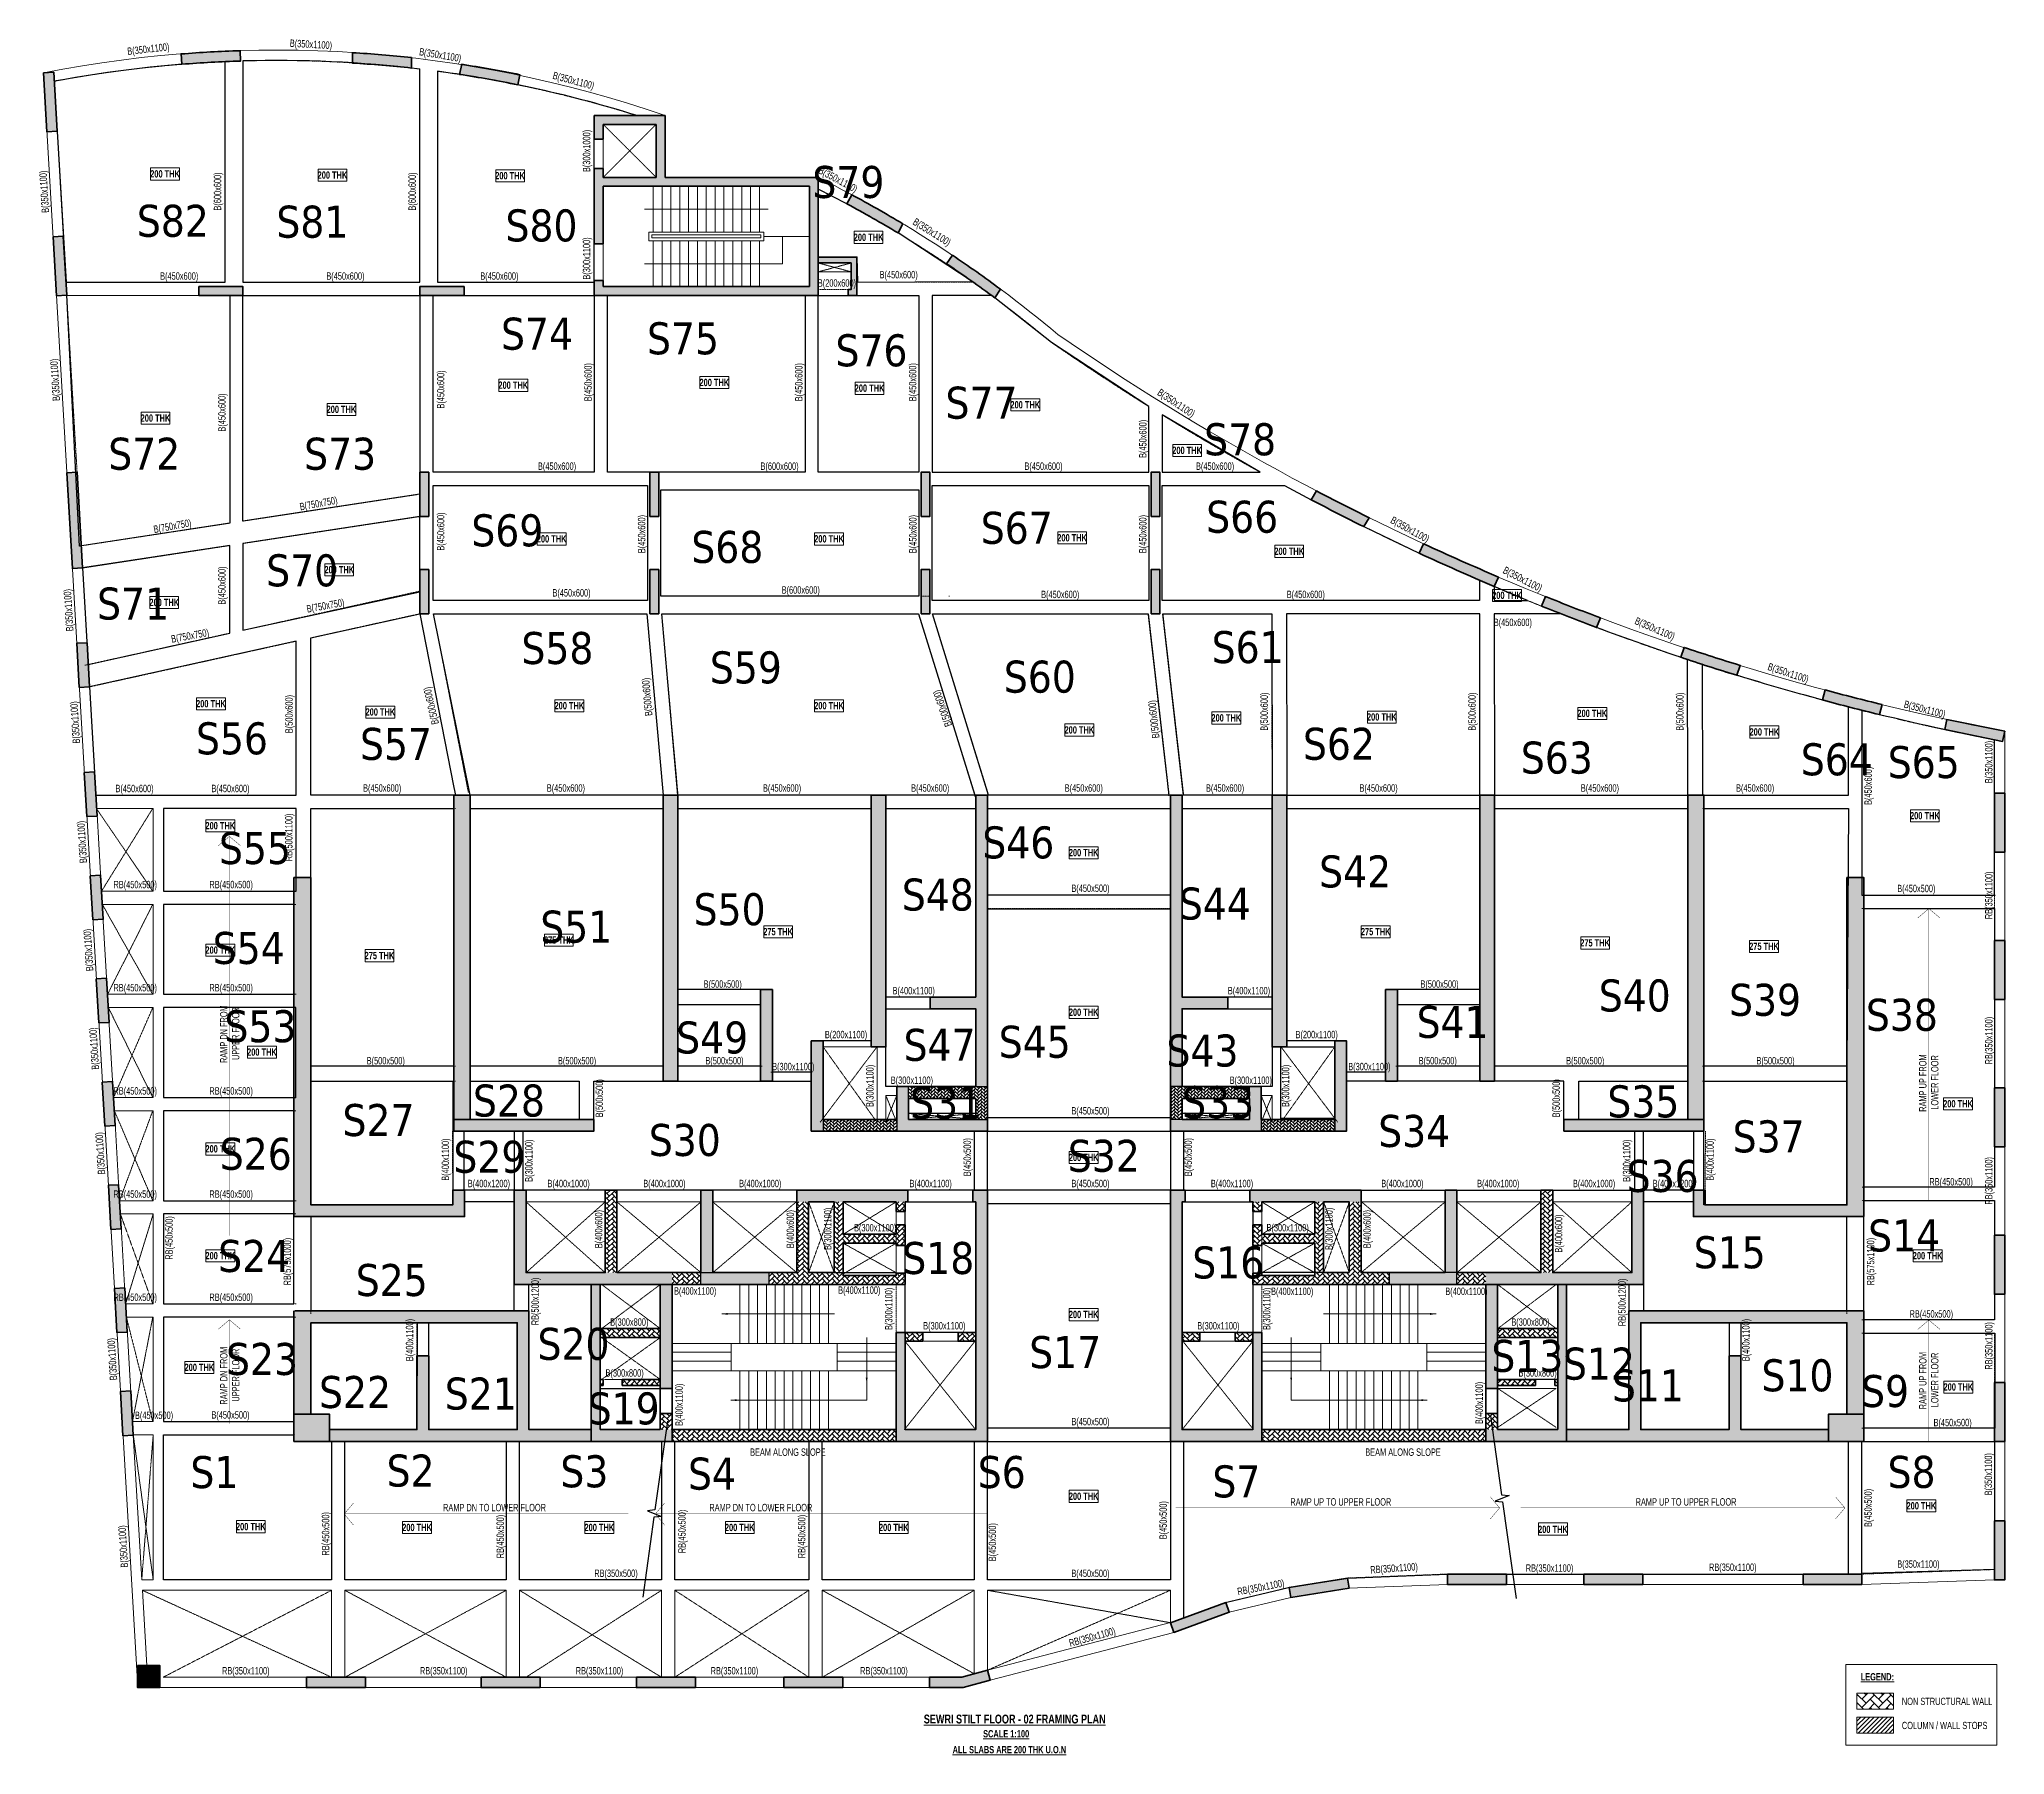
# Model space of a CAD drawing. Header units: millimetres. Extents: x 336 to 67000, y 221 to 58411.
import ezdxf

# ---------------------------------------------------------------- set-up
doc = ezdxf.new("R2010")
doc.units = ezdxf.units.MM
doc.linetypes.add('HIDDEN', pattern=[0.375, 0.25, -0.125])
for name, color, linetype, lineweight in [('A-ANNO-DIMS', 8, 'Continuous', 15), ('A-DETL-MISC', 35, 'Continuous', 15), ('A-FLOR-IDEN', 11, 'Continuous', 9), ('A-HIDD-ABVE', 8, 'HIDDEN', 20), ('G-ANNO-TEXT', 231, 'Continuous', 9), ('S-BEAM', 7, 'Continuous', 18), ('S-BEAM-IDEN', 2, 'Continuous', 9), ('S-COL HATCH', 9, 'Continuous', 0), ('S-COLS', 5, 'Continuous', 35)]:
    doc.layers.add(name, color=color, linetype=linetype, lineweight=lineweight)
doc.layers.add('changes', color=7, linetype='Continuous')
doc.layers.add('SUNK SLAB', color=8, linetype='Continuous')
doc.styles.add('Dim.s & Anno.(Misc.)', font='ARIALN.TTF')
doc.styles.add('Swis721 LtCn BT', font='swisscl.ttf', dxfattribs={"width": 0.9, "height": 233.355162})
doc.styles.add('Swis721 LtCn BT_2', font='swisscl.ttf', dxfattribs={"height": 244.992296})
doc.styles.add('Swis721 LtCn BT_B', font='', dxfattribs={"width": 0.9, "height": 246.918336})
doc.styles.get('Swis721 LtCn BT_B').set_extended_font_data('Swis721 LtCn BT', bold=True)
doc.dimstyles.new('A-GFC-100', dxfattribs={"dimscale": 100, "dimtxt": 1.75, "dimasz": 1.5, "dimexe": 1.5, "dimexo": 0, "dimgap": 1, "dimtad": 1, "dimdsep": 46, "dimtxsty": 'Dim.s & Anno.(Misc.)', "dimblk": 'ARCHTICK', "dimcen": 0, "dimdle": 1.5, "dimclrd": 256, "dimclre": 8, "dimclrt": 6, "dimazin": 2, "dimtfac": 1, "dimtix": 1, "dimtmove": 2, "dimatfit": 3, "dimfxl": 1, "dimtolj": 1, "dimlwd": -1, "dimlwe": 9, "dimarcsym": 0})
pattern_1 = [(45, (-31966103.18, 21022167.41), (0, 113.13708499), [240, -80]), (135, (-31966046.61, 21022223.98), (9e-15, 113.13708499), [240, -80])]
pattern_2 = [(45, (-31794446.85, 20735559.75), (0, 169.7056275), [360, -120]), (135, (-31794362, 20735644.6), (1e-14, 169.7056275), [360, -120])]
pattern_3 = [(45, (-31794446.85, 20683630.75), (0, 169.7056275), [360, -120]), (135, (-31794362, 20683715.6), (1e-14, 169.7056275), [360, -120])]
pattern_4 = [(45, (-31794446.854, 20735559.75), (0, 113.13708499), [240, -80]), (135, (-31794390.286, 20735616.32), (9e-15, 113.13708499), [240, -80])]

msp = doc.modelspace()

# ---------------------------------------------------------------- texts
at = {"layer": 'A-FLOR-IDEN', "color": 1, "char_height": 246.9, "width": 1155, "attachment_point": 2, "line_spacing_factor": 0.964267, "style": 'Swis721 LtCn BT_B'}
for s, insert in [('200 THK', (4602, 53970)), ('200 THK', (4602, 53970)), ('200 THK', (10280, 53929)), ('200 THK', (10280, 53929)), ('200 THK', (16304, 53908)), ('200 THK', (16304, 53908)), ('200 THK', (28464, 51819)), ('200 THK', (28464, 51819)), ('200 THK', (16412, 46802)), ('200 THK', (16412, 46802)), ('200 THK', (23233, 46894)), ('200 THK', (23233, 46894)), ('200 THK', (28497, 46701)), ('200 THK', (28497, 46701)), ('200 THK', (33779, 46137)), ('200 THK', (33779, 46137)), ('200 THK', (4277, 45686)), ('200 THK', (4277, 45686)), ('200 THK', (10584, 45983)), ('200 THK', (10584, 45983)), ('200 THK', (39269, 44591)), ('200 THK', (39269, 44591)), ('200 THK', (17715, 41590)), ('200 THK', (17715, 41590)), ('200 THK', (27123, 41590)), ('200 THK', (27123, 41590)), ('200 THK', (35368, 41625)), ('200 THK', (35368, 41625)), ('200 THK', (42731, 41168)), ('200 THK', (42731, 41168)), ('200 THK', (10510, 40543)), ('200 THK', (10510, 40543)), ('200 THK', (4574, 39432)), ('200 THK', (4574, 39432)), ('200 THK', (50119, 39673, 0)), ('200 THK', (50119, 39673, 0)), ('200 THK', (6158, 35997)), ('200 THK', (6158, 35997)), ('200 THK', (11905, 35717)), ('200 THK', (11905, 35717)), ('200 THK', (18316, 35930)), ('200 THK', (18316, 35930)), ('200 THK', (27123, 35930)), ('200 THK', (27123, 35930)), ('200 THK', (40597, 35516)), ('200 THK', (40597, 35516)), ('200 THK', (45873, 35547)), ('200 THK', (45873, 35547)), ('200 THK', (53011, 35669)), ('200 THK', (53011, 35669)), ('200 THK', (35614, 35107)), ('200 THK', (35614, 35107)), ('200 THK', (58850, 35040)), ('200 THK', (58850, 35040)), ('200 THK', (64293, 32198)), ('200 THK', (64293, 32198)), ('200 THK', (6475, 31858)), ('200 THK', (35760, 30945)), ('275 THK', (25396, 28264)), ('275 THK', (45666, 28264)), ('200 THK', (6475, 27639)), ('275 THK', (11874, 27453, 0)), ('275 THK', (17959, 27980)), ('275 THK', (53107, 27884, 0)), ('275 THK', (58836, 27767)), ('200 THK', (35760, 25531)), ('200 THK', (7888, 24179)), ('200 THK', (65417, 22426)), ('200 THK', (6475, 20897)), ('200 THK', (35760, 20605)), ('200 THK', (6475, 17271)), ('200 THK', (64386, 17271)), ('200 THK', (35760, 15278)), ('200 THK', (5766, 13483)), ('200 THK', (65429, 12819)), ('200 THK', (35760, 9112)), ('200 THK', (64174, 8789)), ('200 THK', (7511, 8082)), ('200 THK', (13149, 8053, 0)), ('200 THK', (19332, 8053, 0)), ('200 THK', (24095, 8053, 0)), ('200 THK', (29320, 8053, 0)), ('200 THK', (51677, 7989))]:
    msp.add_mtext(s, dxfattribs=dict(at, insert=insert))
at = {"layer": 'changes', "char_height": 1084.7, "attachment_point": 1, "style": 'Dim.s & Anno.(Misc.)'}
for s, insert in [('{\\fTahoma|b0|i0|c0|p34;S79}', (26559, 54114, 0)), ('{\\fTahoma|b0|i0|c0|p34;S82}', (3646, 52798)), ('{\\fTahoma|b0|i0|c0|p34;S81}', (8378, 52767)), ('{\\fTahoma|b0|i0|c0|p34;S80}', (16150, 52641)), ('{\\fTahoma|b0|i0|c0|p34;S74}', (15998, 48968)), ('{\\fTahoma|b0|i0|c0|p34;S75}', (20949, 48811)), ('{\\fTahoma|b0|i0|c0|p34;S76}', (27342, 48404)), ('{\\fTahoma|b0|i0|c0|p34;S77}', (31073, 46627)), ('{\\fTahoma|b0|i0|c0|p34;S78}', (39846, 45386)), ('{\\fTahoma|b0|i0|c0|p34;S72}', (2675, 44896)), ('{\\fTahoma|b0|i0|c0|p34;S73}', (9319, 44896)), ('{\\fTahoma|b0|i0|c0|p34;S66}', (39917, 42759)), ('{\\fTahoma|b0|i0|c0|p34;S69}', (14991, 42297)), ('{\\fTahoma|b0|i0|c0|p34;S67}', (32270, 42383)), ('{\\fTahoma|b0|i0|c0|p34;S68}', (22453, 41735)), ('{\\fTahoma|b0|i0|c0|p34;S70}', (8032, 40940)), ('{\\fTahoma|b0|i0|c0|p34;S71}', (2297, 39813)), ('{\\fTahoma|b0|i0|c0|p34;S58}', (16690, 38305)), ('{\\fTahoma|b0|i0|c0|p34;S61}', (40103, 38336)), ('{\\fTahoma|b0|i0|c0|p34;S59}', (23082, 37648)), ('{\\fTahoma|b0|i0|c0|p34;S60}', (33053, 37334)), ('{\\fTahoma|b0|i0|c0|p34;S56}', (5651, 35241)), ('{\\fTahoma|b0|i0|c0|p34;S57}', (11215, 35053)), ('{\\fTahoma|b0|i0|c0|p34;S62}', (43198, 35057)), ('{\\fTahoma|b0|i0|c0|p34;S63}', (50589, 34588)), ('{\\fTahoma|b0|i0|c0|p34;S64}', (60086, 34530)), ('{\\fTahoma|b0|i0|c0|p34;S65}', (63034, 34436)), ('{\\fTahoma|b0|i0|c0|p34;S55}', (6431, 31519)), ('{\\fTahoma|b0|i0|c0|p34;S46}', (32323, 31711)), ('{\\fTahoma|b0|i0|c0|p34;S42}', (43747, 30726)), ('{\\fTahoma|b0|i0|c0|p34;S50}', (22530, 29445)), ('{\\fTahoma|b0|i0|c0|p34;S48}', (29593, 29942)), ('{\\fTahoma|b0|i0|c0|p34;S44}', (38991, 29636)), ('{\\fTahoma|b0|i0|c0|p34;S51}', (17329, 28853)), ('{\\fTahoma|b0|i0|c0|p34;S54}', (6219, 28131)), ('{\\fTahoma|b0|i0|c0|p34;S40}', (53232, 26519)), ('{\\fTahoma|b0|i0|c0|p34;S39}', (57651, 26372)), ('{\\fTahoma|b0|i0|c0|p34;S53}', (6617, 25475)), ('{\\fTahoma|b0|i0|c0|p34;S41}', (47054, 25622)), ('{\\fTahoma|b0|i0|c0|p34;S38}', (62293, 25864)), ('{\\fTahoma|b0|i0|c0|p34;S49}', (21938, 25093)), ('{\\fTahoma|b0|i0|c0|p34;S47}', (29652, 24844)), ('{\\fTahoma|b0|i0|c0|p34;S45}', (32879, 24949)), ('{\\fTahoma|b0|i0|c0|p34;S43}', (38569, 24650)), ('{\\fTahoma|b0|i0|c0|p34;S28}', (15045, 22954)), ('{\\fTahoma|b0|i0|c0|p34;S31}', (29875, 22885, 0)), ('{\\fTahoma|b0|i0|c0|p34;S33}', (39100, 22903, 0)), ('{\\fTahoma|b0|i0|c0|p34;S35}', (53523, 22926)), ('{\\fTahoma|b0|i0|c0|p34;S27}', (10621, 22293)), ('{\\fTahoma|b0|i0|c0|p34;S30}', (21011, 21617)), ('{\\fTahoma|b0|i0|c0|p34;S34}', (45752, 21923)), ('{\\fTahoma|b0|i0|c0|p34;S37}', (57774, 21739)), ('{\\fTahoma|b0|i0|c0|p34;S26}', (6458, 21149)), ('{\\fTahoma|b0|i0|c0|p34;S29}', (14382, 21048)), ('{\\fTahoma|b0|i0|c0|p34;S32}', (35225, 21081)), ('{\\fTahoma|b0|i0|c0|p34;S36}', (54178, 20396, 0)), ('{\\fTahoma|b0|i0|c0|p34;S14}', (62369, 18378)), ('{\\fTahoma|b0|i0|c0|p34;S24}', (6405, 17682)), ('{\\fTahoma|b0|i0|c0|p34;S18}', (29610, 17613)), ('{\\fTahoma|b0|i0|c0|p34;S16}', (39445, 17462)), ('{\\fTahoma|b0|i0|c0|p34;S15}', (56454, 17808)), ('{\\fTahoma|b0|i0|c0|p34;S25}', (11071, 16866)), ('{\\fTahoma|b0|i0|c0|p34;S20}', (17236, 14701, 0)), ('{\\fTahoma|b0|i0|c0|p34;S23}', (6670, 14188)), ('{\\fTahoma|b0|i0|c0|p34;S17}', (33914, 14420)), ('{\\fTahoma|b0|i0|c0|p34;S13}', (49589, 14293)), ('{\\fTahoma|b0|i0|c0|p34;S12}', (52018, 14030)), ('{\\fTahoma|b0|i0|c0|p34;S10}', (58751, 13634)), ('{\\fTahoma|b0|i0|c0|p34;S22}', (9825, 13067)), ('{\\fTahoma|b0|i0|c0|p34;S21}', (14090, 13014)), ('{\\fTahoma|b0|i0|c0|p34;S11}', (53681, 13291)), ('{\\fTahoma|b0|i0|c0|p34;S9}', (62130, 13100)), ('{\\fTahoma|b0|i0|c0|p34;S19}', (18938, 12511)), ('{\\fTahoma|b0|i0|c0|p34;S1}', (5462, 10350)), ('{\\fTahoma|b0|i0|c0|p34;S2}', (12116, 10402)), ('{\\fTahoma|b0|i0|c0|p34;S3}', (18010, 10378)), ('{\\fTahoma|b0|i0|c0|p34;S4}', (22340, 10299)), ('{\\fTahoma|b0|i0|c0|p34;S6}', (32168, 10353)), ('{\\fTahoma|b0|i0|c0|p34;S7}', (40127, 10035)), ('{\\fTahoma|b0|i0|c0|p34;S8}', (63028, 10357))]:
    msp.add_mtext_dynamic_manual_height_columns(s, width=6038.66, gutter_width=5424, heights=[1159], dxfattribs=dict(at, insert=insert))
at = {"layer": 'G-ANNO-TEXT', "color": 7, "char_height": 244.99, "attachment_point": 1, "line_spacing_factor": 0.971848, "style": 'Swis721 LtCn BT_2'}
for s, insert, width in [('\\fSwis721 LtCn BT|b1|i0|c0|p34|;\\LLEGEND:', (62116, 2987, 0), 1299), ('NON STRUCTURAL WALL', (63512, 2152, 0), 3845.24), ('COLUMN / WALL STOPS', (63512, 1335, 0), 3845.24)]:
    msp.add_mtext(s, dxfattribs=dict(at, insert=insert, width=width))
at = {"layer": 'G-ANNO-TEXT', "color": 6, "insert": (30338, 1581), "char_height": 300, "width": 6923.66, "attachment_point": 1, "line_spacing_factor": 0.971848, "style": 'Swis721 LtCn BT_2'}
msp.add_mtext('{\\fSwis721 LtCn BT|b1|i0|c0|p34;\\LSEWRI STILT FLOOR - 02 FRAMING PLAN }', dxfattribs=at)
at = {"layer": 'G-ANNO-TEXT', "color": 1, "char_height": 244.99, "attachment_point": 1, "line_spacing_factor": 0.971848, "style": 'Swis721 LtCn BT_2'}
for s, insert, width in [('{\\fSwis721 LtCn BT|b1|i0|c0|p34;\\LSCALE 1:100}', (32350, 1054), 1551.04), ('{\\fSwis721 LtCn BT|b1|i0|c0|p34;\\LALL SLABS ARE 200 THK U.O.N}', (31315, 515), 3728.69)]:
    msp.add_mtext(s, dxfattribs=dict(at, insert=insert, width=width))
at = {"layer": 'S-BEAM-IDEN', "style": 'Swis721 LtCn BT', "width": 0.8}
for s, rotation, p in [('B(350x1100)', 6.47905, (3335, 57878)), ('B(350x1100)', 356.84056, (8828, 58158)), ('B(350x1100)', 350.68539, (13208, 57873)), ('B(350x1100)', 345.05471, (17731, 57075)), ('B(300x1000)', 90, (19023, 53907, 0)), ('B(350x1100)', 331.79745, (26742, 53881)), ('B(350x1100)', 93.60442, (670, 52531, 0)), ('B(600x600)', 90, (6506, 52601, 0)), ('B(600x600)', 90, (13108, 52601, 0)), ('B(350x1100)', 327.98337, (29939, 52149)), ('B(300x1100)', 90, (19023, 50259, 0)), ('B(450x600)', 360, (4435, 50256, 0)), ('B(450x600)', 360, (10073, 50256, 0)), ('B(450x600)', 360, (15295, 50256, 0)), ('B(200x600)', 360, (26743, 50019, 0)), ('B(450x600)', 360, (28838, 50304, 0)), ('B(350x1100)', 93.60442, (1042, 46151, 0)), ('B(450x600)', 90, (14075, 45886)), ('B(450x600)', 90, (19073, 46133, 0)), ('B(450x600)', 90, (26223, 46133, 0)), ('B(450x600)', 90, (30084, 46133, 0)), ('B(450x600)', 90, (6656, 45105, 0)), ('B(350x1100)', 326.35712, (38234, 46366)), ('B(450x600)', 90, (37891, 44210, 0)), ('B(450x600)', 360, (17250, 43806, 0)), ('B(600x600)', 360, (24798, 43806, 0)), ('B(450x600)', 360, (33751, 43806, 0)), ('B(450x600)', 360, (39570, 43806, 0)), ('B(750x750)', 10.40952, (9194, 42428)), ('B(750x750)', 10.40952, (4237, 41660)), ('B(450x600)', 90, (14075, 41066)), ('B(450x600)', 90, (20891, 40981, 0)), ('B(450x600)', 90, (30091, 40981, 0)), ('B(450x600)', 90, (37891, 40981, 0)), ('B(350x1100)', 331.04302, (46141, 42021)), ('B(450x600)', 90, (6656, 39235, 0)), ('B(350x1100)', 332.51757, (49956, 40318)), ('B(350x1100)', 93.60442, (1498, 38339, 0)), ('B(750x750)', 10.40952, (9429, 38960, 0)), ('B(450x600)', 360, (17742, 39509, 0)), ('B(600x600)', 360, (25517, 39606, 0)), ('B(450x600)', 360, (34318, 39456, 0)), ('B(450x600)', 360, (42647, 39456, 0)), ('B(450x600)', 360, (49670, 38507, 0)), ('B(350x1100)', 336.76966, (54427, 38588)), ('B(750x750)', 10.40952, (4834, 37940, 0)), ('B(350x1100)', 341.7169, (58940, 37024)), ('B(500x600)', 103.06395, (13894, 35201, 0)), ('B(500x600)', 95.07956, (21134, 35469, 0)), ('B(500x600)', 109.17734, (31302, 35145, 0)), ('B(500x600)', 90, (42007, 34957, 0)), ('B(500x600)', 90, (49057, 34957, 0)), ('B(500x600)', 90, (56107, 34957, 0)), ('B(350x1100)', 93.60442, (1720, 34530, 0)), ('B(500x600)', 90, (8932, 34875)), ('B(500x600)', 96.26123, (38332, 34714, 0)), ('B(350x1100)', 345.46876, (63563, 35746)), ('B(350x1100)', 90, (66585, 33178)), ('B(450x600)', 90, (62492, 32440, 0)), ('B(450x600)', 360, (2920, 32872, 0)), ('B(450x600)', 360, (6174, 32872, 0)), ('B(350x1100)', 93.60442, (1957, 30474, 0)), ('RB(500x1100)', 90, (8924, 30532, 0)), ('RB(450x500)', 360, (2852, 29614)), ('RB(450x500)', 360, (6106, 29614)), ('RB(350x1100)', 90, (66585, 28565, 0)), ('B(350x1100)', 93.60442, (2171, 26809, 0)), ('RB(450x500)', 360, (2852, 26114)), ('RB(450x500)', 360, (6106, 26114)), ('B(500x500)', 360, (22870, 26239, 0)), ('B(400x1100)', 360, (29279, 26015, 0)), ('RAMP DN FROM', 90, (6718, 23683)), ('UPPER FLOOR', 90, (7123, 23785)), ('B(200x1100)', 360, (26982, 24525, 0)), ('RB(350x1100)', 90, (66585, 23637)), ('B(350x1100)', 93.60442, (2365, 23468, 0)), ('B(500x500)', 360, (11441, 23639, 0)), ('B(500x500)', 360, (17929, 23639, 0)), ('B(500x500)', 360, (22930, 23639, 0)), ('B(300x1100)', 360, (25193, 23439, 0)), ('B(300x1100)', 90, (28634, 22192, 0)), ('B(300x1100)', 90, (42732, 22192, 0)), ('RAMP UP FROM', 90, (64347, 22030)), ('LOWER FLOOR', 90, (64752, 22101)), ('RB(450x500)', 360, (2852, 22614)), ('RB(450x500)', 360, (6106, 22614)), ('B(500x500)', 90, (19455, 21841, 0)), ('B(300x1100)', 360, (29217, 22975, 0)), ('B(500x500)', 90, (51911, 21841, 0)), ('B(350x1100)', 93.60442, (2573, 19913, 0)), ('B(400x1100)', 90, (14234, 19691, 0)), ('B(300x1100)', 90, (17066, 19655, 0)), ('B(450x500)', 90, (31934, 19845, 0)), ('B(450x500)', 90, (39432, 19845, 0)), ('B(300x1100)', 90, (54300, 19655, 0)), ('B(400x1100)', 90, (57132, 19691, 0)), ('RB(350x1100)', 90, (66585, 18881)), ('RB(450x500)', 360, (2852, 19114)), ('RB(450x500)', 360, (6106, 19114)), ('B(400x1200)', 360, (14869, 19472, 0)), ('B(400x1000)', 360, (17573, 19472, 0)), ('B(400x1000)', 360, (20823, 19472, 0)), ('B(400x1000)', 360, (24073, 19472, 0)), ('B(400x1100)', 360, (29853, 19472, 0)), ('B(450x500)', 360, (35344, 19472)), ('RB(450x500)', 90, (4861, 17013, 0)), ('B(400x600)', 90, (19434, 17404, 0)), ('B(400x600)', 90, (25934, 17404, 0)), ('B(300x1100)', 90, (27204, 17342, 0)), ('B(300x1100)', 360, (27971, 17973, 0)), ('B(300x1100)', 90, (44206, 17342, 0)), ('B(400x600)', 90, (45497, 17404, 0)), ('B(400x600)', 90, (51994, 17253, 0)), ('RB(575x1000)', 90, (8873, 16140, 0)), ('RB(575x1100)', 90, (62576, 16140, 0)), ('RB(500x1200)', 90, (17278, 14789)), ('B(400x1100)', 360, (21866, 15827)), ('B(400x1100)', 360, (27432, 15856)), ('B(400x1100)', 360, (42116, 15816)), ('B(400x1100)', 360, (48026, 15816)), ('RB(500x1200)', 90, (54145, 14758, 0)), ('RB(450x500)', 360, (2852, 15614)), ('RB(450x500)', 360, (6106, 15614)), ('B(300x1100)', 90, (29273, 14628, 0)), ('B(300x1100)', 90, (42093, 14628, 0)), ('B(400x1100)', 90, (13020, 13571, 0)), ('B(300x800)', 360, (19701, 14772, 0)), ('B(300x1100)', 360, (30317, 14647, 0)), ('B(300x800)', 360, (50267, 14772, 0)), ('B(400x1100)', 90, (58346, 13571, 0)), ('B(350x1100)', 93.60442, (2980, 12931, 0)), ('RB(350x1100)', 90, (66585, 13283)), ('RAMP DN FROM', 90, (6718, 12096)), ('UPPER FLOOR', 90, (7123, 12199)), ('RAMP UP FROM', 90, (64347, 11938)), ('LOWER FLOOR', 90, (64752, 12009)), ('B(300x800)', 360, (19543, 13047, 0)), ('B(400x1100)', 90, (22161, 11374)), ('B(400x1100)', 90, (49300, 11436)), ('B(450x500)', 360, (3581, 11610)), ('B(450x500)', 360, (6174, 11622, 0)), ('B(450x500)', 360, (35344, 11397, 0)), ('BEAM ALONG SLOPE', 360, (24446, 10360, 0)), ('BEAM ALONG SLOPE', 360, (45312, 10360, 0)), ('B(350x1100)', 90, (66571, 9019, 0)), ('B(450x500)', 90, (62491, 7944)), ('RB(450x500)', 90, (10171, 6977)), ('RB(450x500)', 90, (16095, 6884, 0)), ('RB(450x500)', 90, (22260, 7057, 0)), ('RB(450x500)', 90, (26321, 6884, 0)), ('B(450x500)', 90, (38579, 7529, 0)), ('B(350x1100)', 93.60442, (3351, 6577, 0)), ('B(450x500)', 90, (32787, 6783, 0)), ('RB(350x1100)', 4.13755, (45491, 6365, 0)), ('RB(350x500)', 360, (19159, 6251)), ('B(450x500)', 360, (35344, 6247)), ('RB(350x1100)', 10.78837, (40998, 5628, 0)), ('RB(350x1100)', 15.48324, (35304, 3880)), ('RB(350x1100)', 360, (6534, 2944)), ('RB(350x1100)', 360, (13246, 2944)), ('RB(350x1100)', 360, (18531, 2944)), ('RB(350x1100)', 360, (23107, 2944)), ('RB(350x1100)', 360, (28178, 2944, 0))]:
    msp.add_text(s, height=250, rotation=rotation, dxfattribs=at).set_placement(p)
for s, p in [('B(450x600)', (11319, 32888, 0)), ('B(450x600)', (17551, 32888, 0)), ('B(450x600)', (24883, 32888, 0)), ('B(450x600)', (29908, 32888, 0)), ('B(450x600)', (35117, 32888, 0)), ('B(450x600)', (39909, 32888, 0)), ('B(450x600)', (45116, 32888, 0)), ('B(450x600)', (52624, 32888, 0)), ('B(450x600)', (57888, 32888, 0)), ('B(450x500)', (35344, 29488)), ('B(450x500)', (63356, 29480, 0)), ('B(400x1100)', (40650, 26015, 0)), ('B(500x500)', (47184, 26239, 0)), ('B(200x1100)', (42946, 24525, 0)), ('B(300x1100)', (44735, 23439, 0)), ('B(500x500)', (47123, 23639, 0)), ('B(500x500)', (52125, 23639, 0)), ('B(500x500)', (58581, 23639, 0)), ('B(300x1100)', (40712, 22975, 0)), ('B(450x500)', (35344, 21938)), ('B(400x1100)', (40075, 19472, 0)), ('B(400x1000)', (45855, 19472, 0)), ('B(400x1000)', (49105, 19472, 0)), ('B(400x1000)', (52355, 19472, 0)), ('B(400x1200)', (55060, 19472, 0)), ('RB(450x500)', (64446, 19532, 0)), ('B(300x1100)', (41963, 17973, 0)), ('B(300x1100)', (39612, 14647, 0)), ('RB(450x500)', (63774, 15049, 0)), ('B(300x800)', (50511, 13047, 0)), ('B(450x500)', (64587, 11364, 0)), ('RAMP DN TO LOWER FLOOR', (14031, 8479)), ('RAMP DN TO LOWER FLOOR', (23064, 8479)), ('RAMP UP TO UPPER FLOOR', (42772, 8671)), ('RAMP UP TO UPPER FLOOR', (54482, 8671)), ('RB(350x1100)', (50755, 6427, 0)), ('RB(350x1100)', (56971, 6455, 0)), ('B(350x1100)', (63357, 6563))]:
    msp.add_text(s, height=250, dxfattribs=at).set_placement(p)

# ---------------------------------------------------------------- blocks, each defined once
blk = doc.blocks.new('*U10')
blk.add_lwpolyline([(-28.23, 0), (-1.25, 0), (-0.62, 2.5), (0.62, -2.5), (1.25, 0), (34.3, 0)])
blk = doc.blocks.new('*U9')
blk.add_lwpolyline([(-31.73, 0), (-1.25, 0), (-0.62, 2.5), (0.62, -2.5), (1.25, 0), (28.62, 0)])
blk = doc.blocks.new('_ARCHTICK')
at = {"color": 0, "linetype": 'ByBlock', "const_width": 0.15}
blk.add_lwpolyline([(-0.5, -0.5), (0.5, 0.5)], dxfattribs=at)
blk = doc.blocks.new('A$Cb7cd9481')
at = {"layer": 'S-COL HATCH', "transparency": 33554687}
h = blk.add_hatch(color=256, dxfattribs=at)
h.dxf.hatch_style = 1
h.paths.add_polyline_path([(-9681, 41101), (-9700, 41450, 0.01185), (-11697, 41341), (-11678, 40991, -0.011949)])
h = blk.add_hatch(color=256, dxfattribs=at)
h.dxf.hatch_style = 1
h.paths.add_polyline_path([(-3886, 40864), (-3886, 41216, 0.011892), (-5886, 41384), (-5886, 41033, -0.011992)])
h = blk.add_hatch(color=256, dxfattribs=at)
h.dxf.hatch_style = 1
h.paths.add_polyline_path([(-16019, 40721), (-16368, 40700), (-16252, 38704), (-15902, 38724)])
h = blk.add_hatch(color=256, dxfattribs=at)
h.dxf.hatch_style = 1
h.paths.add_polyline_path([(-282, 40295), (-212, 40638, 0.011811), (-2182, 40990), (-2251, 40647, -0.01191)])
h = blk.add_hatch(color=256, dxfattribs=at)
h.dxf.hatch_style = 1
h.paths.add_polyline_path([(9915, 37151), (4715, 37151), (4715, 39251), (2315, 39251), (2315, 38451), (2615, 38451), (2615, 38951), (4415, 38951), (4415, 37151), (2615, 37151), (2615, 37451), (2315, 37451), (2315, 34901), (2615, 34901), (2615, 36851), (9615, 36851), (9615, 33451), (2615, 33451), (2615, 33651), (2315, 33651), (2315, 33151), (9915, 33151)])
h = blk.add_hatch(color=256, dxfattribs=at)
h.dxf.hatch_style = 1
h.paths.add_polyline_path([(11046, 36567), (10880, 36258, -0.01191), (12618, 35269), (12784, 35577, 0.011811)])
h = blk.add_hatch(color=256, dxfattribs=at)
h.dxf.hatch_style = 1
h.paths.add_polyline_path([(-15694, 35157), (-16043, 35136), (-15927, 33140), (-15578, 33160)])
h = blk.add_hatch(color=256, dxfattribs=at)
h.dxf.hatch_style = 1
h.paths.add_polyline_path([(11225, 34450), (9915, 34450), (9915, 34250), (11025, 34250), (11025, 33350), (10925, 33350), (10925, 33151), (11225, 33150), (11225, 33350)])
h = blk.add_hatch(color=256, dxfattribs=at)
h.dxf.hatch_style = 1
h.paths.add_polyline_path([(14462, 34513), (14267, 34222, -0.01191), (15902, 33069), (16097, 33360, 0.011811)])
h = blk.add_hatch(color=256, dxfattribs=at)
h.dxf.hatch_style = 1
h.paths.add_polyline_path([(-11102, 33451), (-11102, 33151), (-9602, 33151), (-9602, 33451)])
h = blk.add_hatch(color=256, dxfattribs=at)
h.dxf.hatch_style = 1
h.paths.add_polyline_path([(-3600, 33451), (-3600, 33151), (-2100, 33151), (-2100, 33451)])
h = blk.add_hatch(color=256, dxfattribs=at)
h.dxf.hatch_style = 1
h.paths.add_polyline_path([(-15227, 27150), (-15577, 27130), (-15387, 23885), (-15038, 23905)])
h = blk.add_hatch(color=256, dxfattribs=at)
h.dxf.hatch_style = 1
h.paths.add_polyline_path([(-3600, 25651), (-3300, 25651), (-3300, 27151), (-3600, 27151)])
h = blk.add_hatch(color=256, dxfattribs=at)
h.dxf.hatch_style = 1
h.paths.add_polyline_path([(-3600, 25651), (-3300, 25651), (-3300, 27151), (-3600, 27151)])
h = blk.add_hatch(color=256, dxfattribs=at)
h.dxf.hatch_style = 1
h.paths.add_polyline_path([(4200, 25651), (4500, 25651), (4500, 27151), (4200, 27151)])
h = blk.add_hatch(color=256, dxfattribs=at)
h.dxf.hatch_style = 1
h.paths.add_polyline_path([(4200, 25651), (4500, 25651), (4500, 27151), (4200, 27151)])
h = blk.add_hatch(color=256, dxfattribs=at)
h.dxf.hatch_style = 1
h.paths.add_polyline_path([(13400, 25651), (13700, 25651), (13700, 27151), (13400, 27151)])
h = blk.add_hatch(color=256, dxfattribs=at)
h.dxf.hatch_style = 1
h.paths.add_polyline_path([(13400, 25651), (13700, 25651), (13700, 27151), (13400, 27151)])
h = blk.add_hatch(color=256, dxfattribs=at)
h.dxf.hatch_style = 1
h.paths.add_polyline_path([(21200, 25651), (21500, 25651), (21500, 27151), (21200, 27151)])
h = blk.add_hatch(color=256, dxfattribs=at)
h.dxf.hatch_style = 1
h.paths.add_polyline_path([(21200, 25651), (21500, 25651), (21500, 27151), (21200, 27151)])
h = blk.add_hatch(color=256, dxfattribs=at)
h.dxf.hatch_style = 1
h.paths.add_polyline_path([(28420, 25306), (28602, 25607, -0.00603), (26815, 26517), (26634, 26217, 0.006005)])
h = blk.add_hatch(color=256, dxfattribs=at)
h.dxf.hatch_style = 1
h.paths.add_polyline_path([(30445, 24722), (30297, 24405, 0.004309), (32837, 23274), (32985, 23591, -0.004327)])
h = blk.add_hatch(color=256, dxfattribs=at)
h.dxf.hatch_style = 1
h.paths.add_polyline_path([(-3600, 22351), (-3300, 22351), (-3300, 23851), (-3600, 23851)])
h = blk.add_hatch(color=256, dxfattribs=at)
h.dxf.hatch_style = 1
h.paths.add_polyline_path([(-3600, 22351), (-3300, 22351), (-3300, 23851), (-3600, 23851)])
h = blk.add_hatch(color=256, dxfattribs=at)
h.dxf.hatch_style = 1
h.paths.add_polyline_path([(4200, 22351), (4500, 22351), (4500, 23851), (4200, 23851)])
h = blk.add_hatch(color=256, dxfattribs=at)
h.dxf.hatch_style = 1
h.paths.add_polyline_path([(4200, 22351), (4500, 22351), (4500, 23851), (4200, 23851)])
h = blk.add_hatch(color=256, dxfattribs=at)
h.dxf.hatch_style = 1
h.paths.add_polyline_path([(13400, 22351), (13700, 22351), (13700, 23851), (13400, 23851)])
h = blk.add_hatch(color=256, dxfattribs=at)
h.dxf.hatch_style = 1
h.paths.add_polyline_path([(13400, 22351), (13700, 22351), (13700, 23851), (13400, 23851)])
h = blk.add_hatch(color=256, dxfattribs=at)
h.dxf.hatch_style = 1
h.paths.add_polyline_path([(21200, 22351), (21500, 22351), (21500, 23851), (21200, 23851)])
h = blk.add_hatch(color=256, dxfattribs=at)
h.dxf.hatch_style = 1
h.paths.add_polyline_path([(21200, 22351), (21500, 22351), (21500, 23851), (21200, 23851)])
h = blk.add_hatch(color=256, dxfattribs=at)
h.dxf.hatch_style = 1
h.paths.add_polyline_path([(36311, 21885), (36443, 22213, -0.006015), (34578, 22935), (34446, 22609, 0.00603)])
h = blk.add_hatch(color=256, dxfattribs=at)
h.dxf.hatch_style = 1
h.paths.add_polyline_path([(-15239, 21348), (-15152, 19851), (-14802, 19871), (-14890, 21369)])
h = blk.add_hatch(color=256, dxfattribs=at)
h.dxf.hatch_style = 1
h.paths.add_polyline_path([(41071, 20263), (41183, 20599, -0.006015), (39279, 21210), (39167, 20874, 0.00603)])
h = blk.add_hatch(color=256, dxfattribs=at)
h.dxf.hatch_style = 1
h.paths.add_polyline_path([(45907, 18929), (46003, 19269, -0.006016), (44065, 19767), (43970, 19427, 0.006031)])
h = blk.add_hatch(color=256, dxfattribs=at)
h.dxf.hatch_style = 1
h.paths.add_polyline_path([(48195, 18764), (48125, 18421), (50085, 18021), (50155, 18363)])
h = blk.add_hatch(color=256, dxfattribs=at)
h.dxf.hatch_style = 1
h.paths.add_polyline_path([(-14983, 16966), (-14896, 15469), (-14547, 15489), (-14634, 16986)])
h = blk.add_hatch(color=256, dxfattribs=at)
h.dxf.hatch_style = 1
h.paths.add_polyline_path([(50155, 16269), (49805, 16269), (49805, 14269), (50155, 14269)])
h = blk.add_hatch(color=256, dxfattribs=at)
h.dxf.hatch_style = 1
h.paths.add_polyline_path([(-14779, 13466), (-14692, 11969), (-14342, 11989), (-14430, 13486)])
h = blk.add_hatch(color=256, dxfattribs=at)
h.dxf.hatch_style = 1
h.paths.add_polyline_path([(49805, 9269), (50155, 9269), (50155, 11269), (49805, 11269)])
h = blk.add_hatch(color=256, dxfattribs=at)
h.dxf.hatch_style = 1
h.paths.add_polyline_path([(-14575, 9966), (-14488, 8469), (-14138, 8489), (-14226, 9986)])
h = blk.add_hatch(color=256, dxfattribs=at)
h.dxf.hatch_style = 1
h.paths.add_polyline_path([(-14371, 6466), (-14283, 4969), (-13934, 4989), (-14021, 6486)])
h = blk.add_hatch(color=256, dxfattribs=at)
h.dxf.hatch_style = 1
h.paths.add_polyline_path([(50155, 6269), (49805, 6269), (49805, 4269), (50155, 4269)])
h = blk.add_hatch(color=256, dxfattribs=at)
h.dxf.hatch_style = 1
h.paths.add_polyline_path([(-14166, 2964), (-14079, 1466), (-13730, 1486), (-13817, 2984)])
h = blk.add_hatch(color=256, dxfattribs=at)
h.dxf.hatch_style = 1
h.paths.add_polyline_path([(50155, 1269), (49805, 1269), (49805, -731), (50155, -731)])
h = blk.add_hatch(color=256, dxfattribs=at)
h.dxf.hatch_style = 1
h.paths.add_polyline_path([(-13962, -536), (-13875, -2034), (-13525, -2014), (-13613, -516)])
h = blk.add_hatch(color=256, dxfattribs=at)
h.dxf.hatch_style = 1
h.paths.add_polyline_path([(49805, -5724), (50155, -5724), (50155, -3724), (49805, -3724)])
h = blk.add_hatch(color=256, dxfattribs=at)
h.dxf.hatch_style = 1
h.paths.add_polyline_path([(-13758, -4034), (-13671, -5531), (-13321, -5511), (-13409, -4014)])
h = blk.add_hatch(color=256, dxfattribs=at)
h.dxf.hatch_style = 1
h.paths.add_polyline_path([(49805, -10421), (50155, -10421), (50155, -8421), (49805, -8421)])
h = blk.add_hatch(color=256, dxfattribs=at)
h.dxf.hatch_style = 1
h.paths.add_polyline_path([(25886, -10678), (25942, -11024), (27916, -10706), (27860, -10360)])
h = blk.add_hatch(color=256, dxfattribs=at)
h.dxf.hatch_style = 1
h.paths.add_polyline_path([(31255, -10224), (31255, -10574), (33255, -10574), (33255, -10224)])
h = blk.add_hatch(color=256, dxfattribs=at)
h.dxf.hatch_style = 1
h.paths.add_polyline_path([(35880, -10224), (35880, -10574), (37880, -10574), (37880, -10224)])
h = blk.add_hatch(color=256, dxfattribs=at)
h.dxf.hatch_style = 1
h.paths.add_polyline_path([(43315, -10224), (43315, -10574), (45315, -10574), (45315, -10224)])
h = blk.add_hatch(color=256, dxfattribs=at)
h.dxf.hatch_style = 1
h.paths.add_polyline_path([(23855, -11522), (23735, -11193), (21855, -11874), (21974, -12203)])
h = blk.add_hatch(color=256, dxfattribs=at)
h.dxf.hatch_style = 1
h.paths.add_polyline_path([(-12423, -14074), (-12423, -13324), (-13173, -13324), (-13173, -14074)])
h = blk.add_hatch(color=256, dxfattribs=at)
h.dxf.hatch_style = 1
h.paths.add_polyline_path([(-5446, -14074), (-5446, -13724), (-7446, -13724), (-7446, -14074)])
h = blk.add_hatch(color=256, dxfattribs=at)
h.dxf.hatch_style = 1
h.paths.add_polyline_path([(478, -14074), (478, -13724), (-1522, -13724), (-1522, -14074)])
h = blk.add_hatch(color=256, dxfattribs=at)
h.dxf.hatch_style = 1
h.paths.add_polyline_path([(5745, -14074), (5745, -13724), (3745, -13724), (3745, -14074)])
h = blk.add_hatch(color=256, dxfattribs=at)
h.dxf.hatch_style = 1
h.paths.add_polyline_path([(10745, -14074), (10745, -13724), (8745, -13724), (8745, -14074)])
h = blk.add_hatch(color=256, dxfattribs=at)
h.dxf.hatch_style = 1
h.paths.add_polyline_path([(15747, -13822), (15654, -13485), (14779, -13724), (13686, -13724), (13686, -14074), (14825, -14074)])
at = {"layer": 'S-COLS'}
for p, q in [((4715, 39251, 0), (2315, 39251, 0)), ((4415, 38951, 0), (2615, 38951, 0)), ((4415, 37151, 0), (4415, 38951, 0)), ((4715, 37151, 0), (4715, 39251, 0)), ((4415, 37151, 0), (2615, 37151)), ((2615, 36851), (9615, 36851)), ((2615, 34901), (2615, 36851)), ((9915, 37151), (4715, 37151, 0)), ((9615, 36851), (9615, 33451)), ((9915, 33151), (9915, 37151)), ((2315, 34901), (2615, 34901)), ((2315, 33651), (2315, 33151)), ((2615, 33651), (2315, 33651)), ((2615, 33451), (2615, 33651)), ((9615, 33451), (2615, 33451)), ((2315, 33151), (9915, 33151))]:
    blk.add_line(p, q, dxfattribs=at)
at = {"layer": 'S-COLS', "elevation": 0}
for points in [[(-9700, 41450, 0.01185), (-11697, 41341), (-11678, 40991, -0.011949), (-9681, 41101), (-9700, 41450)], [(-5886, 41384, -0.011892), (-3886, 41216), (-3886, 40864, 0.011992), (-5886, 41033), (-5886, 41384)], [(-282, 40295), (-212, 40638, 0.011811), (-2182, 40990), (-2251, 40647, -0.01191), (-282, 40295)], [(12784, 35577, 0.011811), (11046, 36567), (10880, 36258, -0.01191), (12618, 35269), (12784, 35577)], [(14462, 34513), (14267, 34222, -0.01191), (15902, 33069), (16097, 33360, 0.011811), (14462, 34513)], [(26634, 26217, 0.006005), (28420, 25306), (28602, 25607, -0.00603), (26815, 26517), (26634, 26217)], [(30297, 24405), (30445, 24722, 0.004327), (32985, 23591), (32837, 23274, -0.004309), (30297, 24405)], [(36443, 22213, -0.006015), (34578, 22935), (34446, 22609, 0.00603), (36311, 21885), (36443, 22213)], [(39167, 20874, 0.00603), (41071, 20263), (41183, 20599, -0.006015), (39279, 21210), (39167, 20874)], [(46003, 19269, -0.006016), (44065, 19767), (43970, 19427, 0.006031), (45907, 18929), (46003, 19269)]]:
    blk.add_lwpolyline(points, format="xyb", dxfattribs=at)
for points in [[(-16368, 40700), (-16019, 40721), (-15902, 38724), (-16252, 38704)], [(-16043, 35136), (-15694, 35157), (-15578, 33160), (-15927, 33140)], [(-11102, 33451), (-11102, 33151), (-9602, 33151), (-9602, 33451)], [(-3600, 33451), (-3600, 33151), (-2100, 33151), (-2100, 33451)], [(-15577, 27130), (-15227, 27150), (-15038, 23905), (-15387, 23885)], [(-3600, 25651), (-3300, 25651), (-3300, 27151), (-3600, 27151)], [(-3600, 25651), (-3300, 25651), (-3300, 27151), (-3600, 27151)], [(4200, 25651), (4500, 25651), (4500, 27151), (4200, 27151)], [(4200, 25651), (4500, 25651), (4500, 27151), (4200, 27151)], [(13400, 25651), (13700, 25651), (13700, 27151), (13400, 27151)], [(13400, 25651), (13700, 25651), (13700, 27151), (13400, 27151)], [(21200, 25651), (21500, 25651), (21500, 27151), (21200, 27151)], [(21200, 25651), (21500, 25651), (21500, 27151), (21200, 27151)], [(-3600, 22351), (-3300, 22351), (-3300, 23851), (-3600, 23851)], [(-3600, 22351), (-3300, 22351), (-3300, 23851), (-3600, 23851)], [(4200, 22351), (4500, 22351), (4500, 23851), (4200, 23851)], [(4200, 22351), (4500, 22351), (4500, 23851), (4200, 23851)], [(13400, 22351), (13700, 22351), (13700, 23851), (13400, 23851)], [(13400, 22351), (13700, 22351), (13700, 23851), (13400, 23851)], [(21200, 22351), (21500, 22351), (21500, 23851), (21200, 23851)], [(21200, 22351), (21500, 22351), (21500, 23851), (21200, 23851)], [(-15239, 21348), (-14890, 21369), (-14802, 19871), (-15152, 19851)], [(-14983, 16966), (-14634, 16986), (-14547, 15489), (-14896, 15469)], [(49805, 16269), (50155, 16269), (50155, 14269), (49805, 14269)], [(-14779, 13466), (-14430, 13486), (-14342, 11989), (-14692, 11969)], [(49805, 11269), (50155, 11269), (50155, 9269), (49805, 9269)], [(-14575, 9966), (-14226, 9986), (-14138, 8489), (-14488, 8469)], [(-14371, 6466), (-14021, 6486), (-13934, 4989), (-14283, 4969)], [(49805, 6269), (50155, 6269), (50155, 4269), (49805, 4269)], [(-14166, 2964), (-13817, 2984), (-13730, 1486), (-14079, 1466)], [(49805, 1269), (50155, 1269), (50155, -731), (49805, -731)], [(-13962, -536), (-13613, -516), (-13525, -2014), (-13875, -2034)], [(49805, -3724), (50155, -3724), (50155, -5724), (49805, -5724)], [(-13758, -4034), (-13409, -4014), (-13321, -5511), (-13671, -5531)], [(49805, -8421), (50155, -8421), (50155, -10421), (49805, -10421)], [(31255, -10224), (33255, -10224), (33255, -10574), (31255, -10574)], [(35880, -10224), (37880, -10224), (37880, -10574), (35880, -10574)], [(43315, -10224), (45315, -10224), (45315, -10574), (43315, -10574)], [(-13173, -13324), (-12423, -13324), (-12423, -14074), (-13173, -14074)], [(-7446, -13724), (-5446, -13724), (-5446, -14074), (-7446, -14074)], [(-1522, -13724), (478, -13724), (478, -14074), (-1522, -14074)], [(3745, -13724), (5745, -13724), (5745, -14074), (3745, -14074)], [(8745, -13724), (10745, -13724), (10745, -14074), (8745, -14074)]]:
    blk.add_lwpolyline(points, close=True, dxfattribs=at)
for points in [[(2615, 38951), (2615, 38451), (2315, 38451), (2315, 39251)], [(2615, 37151), (2615, 37451), (2315, 37451), (2315, 34901)], [(9915, 34450), (11225, 34450), (11225, 33350), (11225, 33150), (10925, 33151), (10925, 33350), (11025, 33350), (11025, 34250), (9915, 34250), (9915, 34450)], [(48195, 18764), (50155, 18363), (50085, 18021), (48125, 18421), (48195, 18764)], [(25886, -10678), (25942, -11024), (27916, -10706), (27860, -10360), (25886, -10678)], [(21855, -11874), (21974, -12203), (23855, -11522), (23735, -11193), (21855, -11874)], [(13686, -13724), (14779, -13724), (15654, -13485), (15747, -13822), (14825, -14074), (13686, -14074), (13686, -13724)]]:
    blk.add_lwpolyline(points, dxfattribs=at)
blk = doc.blocks.new('A$C0921b736')
at = {"layer": 'S-COL HATCH', "transparency": 33554687}
h = blk.add_hatch(color=256, dxfattribs=at)
h.dxf.hatch_style = 1
h.paths.add_polyline_path([(5425, 11675), (5425, 11275), (10175, 11275), (10175, 11675)])
h.paths.add_polyline_path([(5425, 11675), (5975, 11675), (5975, 22675), (5425, 22675)])
h = blk.add_hatch(color=256, dxfattribs=at)
h.dxf.hatch_style = 1
h.paths.add_polyline_path([(12525, 12975), (13025, 12975), (13025, 22675), (12525, 22675)])
h = blk.add_hatch(color=256, dxfattribs=at)
h.dxf.hatch_style = 1
h.paths.add_polyline_path([(19575, 14135), (20075, 14135), (20075, 22675), (19575, 22675)])
h = blk.add_hatch(color=256, dxfattribs=at)
h.dxf.hatch_style = 1
h.paths.add_polyline_path([(23525, 22675), (23125, 22675), (23125, 15825), (21575, 15825), (21575, 15425), (23125, 15425), (23125, 12785), (23525, 12785)])
h = blk.add_hatch(color=256, dxfattribs=at)
h.dxf.hatch_style = 1
h.paths.add_polyline_path([(29725, 12785), (30125, 12785), (30125, 15425), (31675, 15425), (31675, 15825), (30125, 15825), (30125, 22675), (29725, 22675)])
h = blk.add_hatch(color=256, dxfattribs=at)
h.dxf.hatch_style = 1
h.paths.add_polyline_path([(33675, 14135), (33175, 14135), (33175, 22675), (33675, 22675)])
h = blk.add_hatch(color=256, dxfattribs=at)
h.dxf.hatch_style = 1
h.paths.add_polyline_path([(40725, 12975), (40225, 12975), (40225, 22675), (40725, 22675)])
h = blk.add_hatch(color=256, dxfattribs=at)
h.dxf.hatch_style = 1
h.paths.add_polyline_path([(43075, 11675), (43075, 11275), (47825, 11275), (47825, 11675)])
h.paths.add_polyline_path([(47825, 22675), (47275, 22675), (47275, 11675), (47825, 11675)])
h = blk.add_hatch(color=256, dxfattribs=at)
h.dxf.hatch_style = 1
h.paths.add_polyline_path([(5785, 8375), (5785, 9275), (5385, 9275), (5385, 8775), (575, 8775), (575, 19875), (0, 19879), (0, 8375)])
h = blk.add_hatch(color=256, dxfattribs=at)
h.dxf.hatch_style = 1
h.paths.add_polyline_path([(53250, 8375), (53250, 19875), (52675, 19875), (52675, 8775), (47865, 8775), (47865, 9275), (47465, 9275), (47465, 8375)])
h = blk.add_hatch(color=256, dxfattribs=at)
h.dxf.hatch_style = 1
h.paths.add_polyline_path([(15825, 12975), (16225, 12975), (16225, 16075), (15825, 16075)])
h = blk.add_hatch(color=256, dxfattribs=at)
h.dxf.hatch_style = 1
h.paths.add_polyline_path([(37425, 16075), (37025, 16075), (37025, 12975), (37425, 12975)])
h = blk.add_hatch(color=256, dxfattribs=at)
h.dxf.hatch_style = 1
h.paths.add_polyline_path([(17945, 14335), (17545, 14335), (17545, 11275), (17945, 11275), (17945, 11675)])
h = blk.add_hatch(color=256, dxfattribs=at)
h.dxf.hatch_style = 1
h.paths.add_polyline_path([(35305, 11675), (35305, 11275), (35705, 11275), (35705, 14335), (35305, 14335)])
h = blk.add_hatch(color=256, dxfattribs=at)
h.dxf.hatch_style = 1
h.paths.add_polyline_path([(23525, 11275), (23525, 11675), (23125, 11675), (20845, 11675), (20845, 12385), (20845, 12785), (20445, 12785), (20445, 11675), (20445, 11275)])
at = {"layer": 'S-COL HATCH'}
h = blk.add_hatch(dxfattribs=at)
h.set_pattern_fill('AR-HBONE', color=256, scale=20)
h.set_pattern_definition(pattern_4)
h.paths.add_polyline_path([(23125, 12385), (23125, 11692), (23125, 11692), (23125, 11675), (23525, 11675), (23525, 12785), (20845, 12785), (20845, 12485), (20845, 12385)])
at = {"layer": 'S-COL HATCH', "transparency": 33554687}
h = blk.add_hatch(color=256, dxfattribs=at)
h.dxf.hatch_style = 1
h.paths.add_polyline_path([(32805, 11275), (32805, 11675), (32805, 12785), (32405, 12785), (32405, 12385), (32405, 11675), (30125, 11675), (29725, 11675), (29725, 11275)])
at = {"layer": 'S-COL HATCH'}
h = blk.add_hatch(dxfattribs=at)
h.set_pattern_fill('AR-HBONE', color=256, scale=20)
h.set_pattern_definition(pattern_4)
h.paths.add_polyline_path([(30125, 12385), (30125, 11692), (30125, 11692), (30125, 11675), (29725, 11675), (29725, 12785), (32405, 12785), (32405, 12485), (32405, 12385)])
h = blk.add_hatch(dxfattribs=at)
h.set_pattern_fill('AR-HBONE', color=256, scale=20)
h.set_pattern_definition(pattern_1)
h.paths.add_polyline_path([(20445, 11275), (20445, 11675), (17945, 11675), (17945, 11275)])
h = blk.add_hatch(dxfattribs=at)
h.set_pattern_fill('AR-HBONE', color=256, scale=20)
h.set_pattern_definition(pattern_1)
h.paths.add_polyline_path([(35305, 11275), (35305, 11675), (32805, 11675), (32805, 11275)])
at = {"layer": 'S-COL HATCH', "transparency": 33554687}
h = blk.add_hatch(color=256, dxfattribs=at)
h.dxf.hatch_style = 1
h.paths.add_polyline_path([(12825, 6075), (12825, 6475), (7871, 6475), (7871, 9275), (7471, 9275), (7471, 6075)])
at = {"layer": 'S-COL HATCH'}
h = blk.add_hatch(dxfattribs=at)
h.set_pattern_fill('AR-HBONE', color=256, scale=30)
h.set_pattern_definition(pattern_2)
h.paths.add_polyline_path([(10555, 6475), (10955, 6475), (10955, 9275), (10555, 9275)])
at = {"layer": 'S-COL HATCH', "transparency": 33554687}
h = blk.add_hatch(color=256, dxfattribs=at)
h.dxf.hatch_style = 1
h.paths.add_polyline_path([(13805, 9275), (14205, 9275), (14205, 6475), (13805, 6475)])
at = {"layer": 'S-COL HATCH'}
h = blk.add_hatch(dxfattribs=at)
h.set_pattern_fill('AR-HBONE', color=256, scale=30)
h.set_pattern_definition(pattern_2)
h.paths.add_polyline_path([(18325, 8875), (18625, 8875), (18625, 7775), (20425, 7775), (20425, 8100), (20725, 8100), (20725, 7398), (20425, 7398), (20425, 7475), (18625, 7475), (18625, 6375), (20425, 6375), (20425, 6453), (20725, 6453), (20725, 6075), (16105, 6075), (16105, 6475), (18325, 6475)])
at = {"layer": 'S-COL HATCH', "transparency": 33554687}
h = blk.add_hatch(color=256, dxfattribs=at)
h.dxf.hatch_style = 1
h.paths.add_polyline_path([(17055, 9275), (20825, 9275), (20825, 8875), (17055, 8875)])
at = {"layer": 'S-COL HATCH'}
h = blk.add_hatch(dxfattribs=at)
h.set_pattern_fill('AR-HBONE', color=256, scale=30)
h.set_pattern_definition(pattern_2)
h.paths.add_polyline_path([(17055, 6475), (17455, 6475), (17455, 8875), (17055, 8875)])
at = {"layer": 'S-COL HATCH', "transparency": 33554687}
h = blk.add_hatch(color=256, dxfattribs=at)
h.dxf.hatch_style = 1
h.paths.add_polyline_path([(20725, 4450), (20425, 4450), (20425, 1150), (20425, 750), (23125, 750), (23525, 750), (23525, 1150), (23525, 1150), (23525, 9275), (23025, 9275), (23025, 8875), (23125, 8875), (23125, 1150), (23125, 1150), (20725, 1150), (20725, 1150)])
at = {"layer": 'S-COL HATCH'}
h = blk.add_hatch(dxfattribs=at)
h.set_pattern_fill('AR-HBONE', color=256, scale=30)
h.set_pattern_definition(pattern_2)
h.paths.add_polyline_path([(20425, 8875), (20725, 8875), (20725, 8550), (20425, 8550)])
at = {"layer": 'S-COL HATCH', "transparency": 33554687}
h = blk.add_hatch(color=256, dxfattribs=at)
h.dxf.hatch_style = 1
h.paths.add_polyline_path([(32525, 4450), (32825, 4450), (32825, 1150), (32825, 750), (30125, 750), (29725, 750), (29725, 1150), (29725, 1150), (29725, 9275), (30225, 9275), (30225, 8875), (30125, 8875), (30125, 1150), (30125, 1150), (32525, 1150), (32525, 1150)])
h = blk.add_hatch(color=256, dxfattribs=at)
h.dxf.hatch_style = 1
h.paths.add_polyline_path([(36195, 9275), (32425, 9275), (32425, 8875), (36195, 8875)])
at = {"layer": 'S-COL HATCH'}
h = blk.add_hatch(dxfattribs=at)
h.set_pattern_fill('AR-HBONE', color=256, scale=30)
h.set_pattern_definition(pattern_2)
h.paths.add_polyline_path([(34925, 8875), (34625, 8875), (34625, 7775), (32825, 7775), (32825, 8100), (32525, 8100), (32525, 7398), (32825, 7398), (32825, 7475), (34625, 7475), (34625, 6375), (32825, 6375), (32825, 6453), (32525, 6453), (32525, 6075), (37145, 6075), (37145, 6475), (34925, 6475)])
h = blk.add_hatch(dxfattribs=at)
h.set_pattern_fill('AR-HBONE', color=256, scale=30)
h.set_pattern_definition(pattern_2)
h.paths.add_polyline_path([(32825, 8875), (32525, 8875), (32525, 8550), (32825, 8550)])
h = blk.add_hatch(dxfattribs=at)
h.set_pattern_fill('AR-HBONE', color=256, scale=30)
h.set_pattern_definition(pattern_2)
h.paths.add_polyline_path([(36195, 6475), (35795, 6475), (35795, 8875), (36195, 8875)])
at = {"layer": 'S-COL HATCH', "transparency": 33554687}
h = blk.add_hatch(color=256, dxfattribs=at)
h.dxf.hatch_style = 1
h.paths.add_polyline_path([(39445, 9275), (39045, 9275), (39045, 6475), (39445, 6475)])
h = blk.add_hatch(color=256, dxfattribs=at)
h.dxf.hatch_style = 1
h.paths.add_polyline_path([(40425, 6075), (40425, 6475), (45379, 6475), (45379, 9275), (45779, 9275), (45779, 6075)])
at = {"layer": 'S-COL HATCH'}
h = blk.add_hatch(dxfattribs=at)
h.set_pattern_fill('AR-HBONE', color=256, scale=30)
h.set_pattern_definition(pattern_2)
h.paths.add_polyline_path([(42695, 6475), (42295, 6475), (42295, 9275), (42695, 9275)])
at = {"layer": 'S-COL HATCH', "transparency": 33554687}
h = blk.add_hatch(color=256, dxfattribs=at)
h.dxf.hatch_style = 1
h.paths.add_polyline_path([(10385, 6075), (10085, 6075), (10085, 750), (10385, 750), (12825, 750), (12825, 1150), (10385, 1150), (10385, 2850), (10385, 2850), (10385, 2850)])
h = blk.add_hatch(color=256, dxfattribs=at)
h.dxf.hatch_style = 1
h.paths.add_polyline_path([(12825, 6075), (12425, 6075), (12425, 6075), (12425, 4575), (12425, 4575), (12425, 4275), (12425, 2550), (12825, 2550)])
at = {"layer": 'S-COL HATCH'}
h = blk.add_hatch(dxfattribs=at)
h.set_pattern_fill('AR-HBONE', color=256, scale=30)
h.set_pattern_definition(pattern_2)
h.paths.add_polyline_path([(13805, 6475), (12825, 6475), (12825, 6075), (13805, 6075)])
at = {"layer": 'S-COL HATCH', "transparency": 33554687}
h = blk.add_hatch(color=256, dxfattribs=at)
h.dxf.hatch_style = 1
h.paths.add_polyline_path([(13805, 6475), (16105, 6475), (16105, 6075), (13805, 6075)])
h = blk.add_hatch(color=256, dxfattribs=at)
h.dxf.hatch_style = 1
h.paths.add_polyline_path([(39445, 6475), (37145, 6475), (37145, 6075), (39445, 6075)])
at = {"layer": 'S-COL HATCH'}
h = blk.add_hatch(dxfattribs=at)
h.set_pattern_fill('AR-HBONE', color=256, scale=30)
h.set_pattern_definition(pattern_2)
h.paths.add_polyline_path([(39445, 6475), (40425, 6475), (40425, 6075), (39445, 6075)])
at = {"layer": 'S-COL HATCH', "transparency": 33554687}
h = blk.add_hatch(color=256, dxfattribs=at)
h.dxf.hatch_style = 1
h.paths.add_polyline_path([(40425, 6075), (40825, 6075), (40825, 6075), (40825, 4575), (40825, 4575), (40825, 4275), (40825, 2550), (40425, 2550)])
h = blk.add_hatch(color=256, dxfattribs=at)
h.dxf.hatch_style = 1
h.paths.add_polyline_path([(42865, 6075), (43165, 6075), (43165, 750), (42865, 750), (40425, 750), (40425, 1150), (42865, 1150), (42865, 2850), (42865, 2850), (42865, 2850)])
h = blk.add_hatch(color=256, dxfattribs=at)
h.dxf.hatch_style = 1
h.paths.add_polyline_path([(7571, 4775), (7571, 1150), (4571, 1150), (4571, 3648), (4171, 3648), (4171, 1150), (1200, 1150), (1200, 750), (10085, 750), (10085, 1150), (7971, 1150), (7971, 5175), (0, 5175), (0, 1675), (575, 1675), (575, 4775)])
h = blk.add_hatch(color=256, dxfattribs=at)
h.dxf.hatch_style = 1
h.paths.add_polyline_path([(52675, 4775), (52675, 1675), (53250, 1675), (53250, 5175), (45279, 5175), (45279, 1150), (43165, 1150), (43165, 750), (52050, 750), (52050, 1150), (49079, 1150), (49079, 3648), (48679, 3648), (48679, 1150), (45679, 1150), (45679, 4775)])
at = {"layer": 'S-COL HATCH'}
h = blk.add_hatch(dxfattribs=at)
h.set_pattern_fill('AR-HBONE', color=256, scale=30)
h.set_pattern_definition(pattern_2)
h.paths.add_polyline_path([(12425, 4575), (10385, 4575), (10385, 4275), (12425, 4275)])
h = blk.add_hatch(dxfattribs=at)
h.set_pattern_fill('AR-HBONE', color=256, scale=30)
h.set_pattern_definition(pattern_3)
h.paths.add_polyline_path([(21325, 4150), (21325, 4450), (20725, 4450), (20725, 4150)])
h.paths.add_polyline_path([(23125, 4150), (23125, 4450), (22525, 4450), (22525, 4150)])
h = blk.add_hatch(dxfattribs=at)
h.set_pattern_fill('AR-HBONE', color=256, scale=30)
h.set_pattern_definition(pattern_3)
h.paths.add_polyline_path([(32525, 4150), (32525, 4450), (31925, 4450), (31925, 4150)])
h.paths.add_polyline_path([(30725, 4150), (30725, 4450), (30125, 4450), (30125, 4150)])
h = blk.add_hatch(dxfattribs=at)
h.set_pattern_fill('AR-HBONE', color=256, scale=30)
h.set_pattern_definition(pattern_2)
h.paths.add_polyline_path([(40825, 4275), (42865, 4275), (42865, 4575), (40825, 4575)])
h = blk.add_hatch(dxfattribs=at)
h.set_pattern_fill('AR-HBONE', color=256, scale=30)
h.set_pattern_definition(pattern_2)
h.paths.add_polyline_path([(10485, 2850), (10385, 2850), (10385, 2650), (10485, 2650)])
h = blk.add_hatch(dxfattribs=at)
h.set_pattern_fill('AR-HBONE', color=256, scale=30)
h.set_pattern_definition(pattern_2)
h.paths.add_polyline_path([(11135, 2850), (11135, 2650), (12425, 2650), (12425, 2850)])
h = blk.add_hatch(dxfattribs=at)
h.set_pattern_fill('AR-HBONE', color=256, scale=30)
h.set_pattern_definition(pattern_2)
h.paths.add_polyline_path([(42115, 2850), (42115, 2650), (40825, 2650), (40825, 2850)])
h = blk.add_hatch(dxfattribs=at)
h.set_pattern_fill('AR-HBONE', color=256, scale=30)
h.set_pattern_definition(pattern_2)
h.paths.add_polyline_path([(42765, 2850), (42865, 2850), (42865, 2650), (42765, 2650)])
at = {"layer": 'S-COL HATCH', "transparency": 33554687}
h = blk.add_hatch(color=256, dxfattribs=at)
h.dxf.hatch_style = 1
h.paths.add_polyline_path([(0, 1675), (0, 750), (1200, 750), (1200, 1675)])
at = {"layer": 'S-COL HATCH'}
h = blk.add_hatch(dxfattribs=at)
h.set_pattern_fill('AR-HBONE', color=256, scale=30)
h.set_pattern_definition(pattern_2)
h.paths.add_polyline_path([(12825, 1700), (12425, 1700), (12425, 1150), (12825, 1150)])
h = blk.add_hatch(dxfattribs=at)
h.set_pattern_fill('AR-HBONE', color=256, scale=30)
h.set_pattern_definition(pattern_2)
h.paths.add_polyline_path([(40425, 1700), (40825, 1700), (40825, 1150), (40425, 1150)])
at = {"layer": 'S-COL HATCH', "transparency": 33554687}
h = blk.add_hatch(color=256, dxfattribs=at)
h.dxf.hatch_style = 1
h.paths.add_polyline_path([(53250, 1675), (53250, 750), (52050, 750), (52050, 1675)])
at = {"layer": 'S-COL HATCH'}
h = blk.add_hatch(dxfattribs=at)
h.set_pattern_fill('AR-HBONE', color=256, scale=30)
h.set_pattern_definition(pattern_2)
h.paths.add_polyline_path([(12825, 1150), (20425, 1150), (20425, 750), (12825, 750)])
h = blk.add_hatch(dxfattribs=at)
h.set_pattern_fill('AR-HBONE', color=256, scale=30)
h.set_pattern_definition(pattern_2)
h.paths.add_polyline_path([(40425, 1150), (32825, 1150), (32825, 750), (40425, 750)])
at = {"layer": 'changes'}
for p, q in [((20845, 12385), (20845, 12785)), ((23125, 12785), (23525, 12785)), ((30125, 12785), (29725, 12785)), ((32405, 12385), (32405, 12785)), ((17945, 11675), (17945, 11275)), ((20445, 11675), (20445, 11275)), ((23125, 11675), (23525, 11675)), ((30125, 11675), (29725, 11675)), ((32805, 11675), (32805, 11275)), ((35305, 11675), (35305, 11275))]:
    blk.add_line(p, q, dxfattribs=at)
for points in [[(13805, 6475), (16105, 6475), (16105, 6075), (13805, 6075)], [(39445, 6475), (37145, 6475), (37145, 6075), (39445, 6075)]]:
    blk.add_lwpolyline(points, close=True, dxfattribs=at)
at = {"layer": 'S-COLS'}
for p, q in [((20425, 4450), (20425, 1150)), ((20725, 4450), (20725, 1150)), ((32525, 4450), (32525, 1150)), ((32825, 4450), (32825, 1150)), ((12425, 2550), (12825, 2550)), ((40825, 2550), (40425, 2550)), ((12425, 1700), (12825, 1700)), ((40825, 1700), (40425, 1700)), ((20425, 1150), (20425, 750)), ((32825, 1150), (32825, 750))]:
    blk.add_line(p, q, dxfattribs=at)
for points in [[(5425, 11675), (5425, 22675), (5975, 22675), (5975, 11675), (5425, 11675)], [(23525, 11275), (23525, 22675), (23125, 22675), (23125, 15825), (21575, 15825), (21575, 15425), (23125, 15425), (23125, 12785), (20445, 12785), (20445, 11675), (17945, 11675), (17945, 14335), (17545, 14335), (17545, 11275), (23525, 11275)], [(29725, 11275), (29725, 22675), (30125, 22675), (30125, 15825), (31675, 15825), (31675, 15425), (30125, 15425), (30125, 12785), (32805, 12785), (32805, 11675), (35305, 11675), (35305, 14335), (35705, 14335), (35705, 11275), (29725, 11275)], [(47825, 11675), (47825, 22675), (47275, 22675), (47275, 11675), (47825, 11675)], [(17055, 9275), (20825, 9275), (20825, 8875), (20725, 8875), (20725, 8550), (20425, 8550), (20425, 8875), (19525, 8875), (18625, 8875), (18625, 7775), (20425, 7775), (20425, 8100), (20725, 8100), (20725, 7398), (20425, 7398), (20425, 7475), (18625, 7475), (18625, 6375), (19525, 6375), (20425, 6375), (20425, 6453), (20725, 6453), (20725, 6075), (18625, 6075), (18625, 6075), (7471, 6075), (7471, 9275), (7871, 9275), (7871, 6475), (10555, 6475), (10555, 9275)], [(10555, 9275), (10955, 9275)], [(10955, 9275), (10955, 6475), (13805, 6475), (13805, 9275)], [(13805, 9275), (14205, 9275)], [(14205, 9275), (14205, 6475), (17055, 6475), (17055, 9275)], [(23525, 1150), (23525, 9275), (23025, 9275), (23025, 8875), (23125, 8875), (23125, 1150), (20725, 1150)], [(29725, 1150), (29725, 9275), (30225, 9275), (30225, 8875), (30125, 8875), (30125, 1150), (32525, 1150)], [(36195, 9275), (32425, 9275), (32425, 8875), (32525, 8875), (32525, 8550), (32825, 8550), (32825, 8875), (33725, 8875), (34625, 8875), (34625, 7775), (32825, 7775), (32825, 8100), (32525, 8100), (32525, 7398), (32825, 7398), (32825, 7475), (34625, 7475), (34625, 6375), (33725, 6375), (32825, 6375), (32825, 6453), (32525, 6453), (32525, 6075), (34625, 6075), (34625, 6075), (45779, 6075), (45779, 9275), (45379, 9275), (45379, 6475), (42695, 6475), (42695, 9275)], [(39045, 9275), (39045, 6475), (36195, 6475), (36195, 9275)], [(39445, 9275), (39045, 9275)], [(42295, 9275), (42295, 6475), (39445, 6475), (39445, 9275)], [(42695, 9275), (42295, 9275)], [(10085, 6075), (10085, 750), (10385, 750)], [(10385, 1150), (10385, 6075)], [(12425, 6075), (12425, 1150)], [(12425, 750), (12825, 750), (12825, 6075)], [(40825, 750), (40425, 750), (40425, 6075)], [(40825, 6075), (40825, 1150)], [(43165, 6075), (43165, 750), (42865, 750)], [(42865, 1150), (42865, 6075)], [(0, 5175), (0, 1675), (575, 1675), (575, 4775), (7571, 4775), (7571, 1150), (4571, 1150), (4571, 3648), (4171, 3648), (4171, 1150), (1200, 1150), (1200, 750), (10085, 750)], [(10085, 1150), (7971, 1150), (7971, 5175), (25, 5175)], [(43165, 1150), (45279, 1150), (45279, 5175), (53250, 5175)], [(53250, 5175), (53250, 1675), (52675, 1675), (52675, 4775), (45679, 4775), (45679, 1150), (48679, 1150), (48679, 3648), (49079, 3648), (49079, 1150), (52050, 1150), (52050, 750), (43165, 750)], [(20725, 4150), (21325, 4150), (21325, 4450), (20425, 4450)], [(23125, 4150), (22525, 4150), (22525, 4450), (23125, 4450)], [(30125, 4150), (30725, 4150), (30725, 4450), (30125, 4450)], [(32525, 4150), (31925, 4150), (31925, 4450), (32825, 4450)], [(10485, 2850), (10385, 2850)], [(10485, 2650), (10485, 2850)], [(11135, 2850), (11135, 2650)], [(12425, 2850), (11135, 2850)], [(40825, 2850), (42115, 2850)], [(42115, 2850), (42115, 2650)], [(42765, 2650), (42765, 2850)], [(42765, 2850), (42865, 2850)], [(10385, 2650), (10485, 2650)], [(11135, 2650), (12425, 2650)], [(42115, 2650), (40825, 2650)], [(42865, 2650), (42765, 2650)], [(12425, 1150), (10385, 1150)], [(10385, 750), (12425, 750)], [(20425, 1150), (12825, 1150), (12825, 750), (23125, 750)], [(23125, 750), (23125, 750), (23525, 750), (23525, 1150)], [(30125, 750), (30125, 750), (29725, 750), (29725, 1150)], [(32825, 1150), (40425, 1150), (40425, 750), (30125, 750)], [(40825, 1150), (42865, 1150)], [(42865, 750), (40825, 750)]]:
    blk.add_lwpolyline(points, dxfattribs=at)
at = {"layer": 'S-COLS', "elevation": 0}
for points in [[(12525, 12975), (13025, 12975), (13025, 22675), (12525, 22675)], [(40725, 12975), (40225, 12975), (40225, 22675), (40725, 22675)], [(15825, 16075), (16225, 16075), (16225, 12975), (15825, 12975)], [(37425, 16075), (37025, 16075), (37025, 12975), (37425, 12975)], [(10175, 11675), (5425, 11675), (5425, 11275), (10175, 11275)], [(43075, 11675), (47825, 11675), (47825, 11275), (43075, 11275)], [(0, 750), (1200, 750), (1200, 1675), (0, 1675)], [(53250, 750), (52050, 750), (52050, 1675), (53250, 1675)]]:
    blk.add_lwpolyline(points, close=True, dxfattribs=at)
at = {"layer": 'S-COLS'}
for points in [[(19575, 14135), (20075, 14135), (20075, 22675), (19575, 22675)], [(33675, 14135), (33175, 14135), (33175, 22675), (33675, 22675)], [(0, 8379), (5785, 8375), (5785, 9275), (5385, 9275), (5385, 8775), (575, 8775), (575, 19875), (0, 19879)], [(53250, 8375), (47465, 8375), (47465, 9275), (47865, 9275), (47865, 8775), (52675, 8775), (52675, 19875), (53250, 19875)], [(23125, 12385), (20845, 12385), (20845, 11675), (23125, 11675)], [(30125, 12385), (32405, 12385), (32405, 11675), (30125, 11675)], [(17455, 6475), (18325, 6475), (18325, 8875), (17455, 8875)], [(35795, 6475), (34925, 6475), (34925, 8875), (35795, 8875)], [(12425, 4575), (10385, 4575), (10385, 4275), (12425, 4275)], [(40825, 4575), (42865, 4575), (42865, 4275), (40825, 4275)]]:
    blk.add_lwpolyline(points, close=True, dxfattribs=at)
blk = doc.blocks.new('A$C40398dd4')
at = {"layer": 'A-ANNO-DIMS', "ltscale": 500, "elevation": 0}
blk.add_lwpolyline([(5810, 1000), (6600, 1000), (6600, 1565)], dxfattribs=at)
at = {"layer": 'A-DETL-MISC'}
for p, q in [((2300, 4925), (2300, 2925)), ((2600, 4925), (2600, 2925)), ((2900, 4925), (2900, 2925)), ((3200, 4925), (3200, 2925)), ((3500, 4925), (3500, 2925)), ((3800, 4925), (3800, 2925)), ((4100, 4925), (4100, 2925)), ((4400, 4925), (4400, 2925)), ((4700, 4925), (4700, 2925)), ((5000, 4925), (5000, 2925)), ((5300, 4925), (5300, 2925)), ((2300, 0), (2300, 2000)), ((2600, 0), (2600, 2000)), ((2900, 0), (2900, 2000)), ((3200, 0), (3200, 2000)), ((3500, 0), (3500, 2000)), ((3800, 0), (3800, 2000)), ((4100, 0), (4100, 2000)), ((4400, 0), (4400, 2000)), ((4700, 0), (4700, 2000)), ((5000, 0), (5000, 2000)), ((5300, 0), (5300, 2000))]:
    blk.add_line(p, q, dxfattribs=at)
for points in [[(2000, 2925), (0, 2925)], [(5600, 2925), (7600, 2925)], [(2000, 2625), (0, 2625)], [(2000, 2325), (0, 2325)], [(5600, 2625), (7600, 2625)], [(5600, 2325), (7600, 2325)]]:
    blk.add_lwpolyline(points, dxfattribs=at)
blk.add_lwpolyline([(5600, 2925), (5600, 2000), (2000, 2000), (2000, 2925)], close=True, dxfattribs=at)
at = {"layer": 'A-DETL-MISC', "elevation": 0}
for points in [[(2000, 2000), (0, 2000)], [(5600, 2000), (7600, 2000)]]:
    blk.add_lwpolyline(points, dxfattribs=at)
at = {"layer": 'A-ANNO-DIMS', "ltscale": 500}
for points in [[(1688, 3925), (5510, 3925)], [(6600, 1565), (6600, 3126)], [(1988, 1000), (5810, 1000)]]:
    blk.add_leader(points, dimstyle='A-GFC-100', override={"dimasz": 2, "dimtad": 0, "dimfxl": 0.18, "dimarcsym": 1}, dxfattribs=at)
blk = doc.blocks.new('A$C21ee9bdd')
at = {"layer": 'A-DETL-MISC'}
for p, q in [((-5300, 0), (-5300, -1550)), ((-5000, 0), (-5000, -1550)), ((-4700, 0), (-4700, -1550)), ((-4400, 0), (-4400, -1550)), ((-4100, 0), (-4100, -1550)), ((-3800, 0), (-3800, -1550)), ((-3500, 0), (-3500, -1550)), ((-3200, 0), (-3200, -1550)), ((-2900, 0), (-2900, -1550)), ((-2600, 0), (-2600, -1550)), ((-2300, 0), (-2300, -1550)), ((-2000, 0), (-2000, -1550)), ((-1700, 0), (-1700, -1550)), ((-5300, -3400), (-5300, -1850)), ((-5000, -3400), (-5000, -1850)), ((-4700, -3400), (-4700, -1850)), ((-4400, -3400), (-4400, -1850)), ((-4100, -3400), (-4100, -1850)), ((-3800, -3400), (-3800, -1850)), ((-3500, -3400), (-3500, -1850)), ((-3200, -3400), (-3200, -1850)), ((-2900, -3400), (-2900, -1850)), ((-2600, -3400), (-2600, -1850)), ((-2300, -3400), (-2300, -1850)), ((-2000, -3400), (-2000, -1850)), ((-1700, -3400), (-1700, -1850)), ((-1550, -1700), (0, -1700))]:
    blk.add_line(p, q, dxfattribs=at)
for points in [[(-1550, -1550), (-1550, -1850), (-5450, -1850), (-5450, -1550)], [(-1650, -1650), (-1650, -1750), (-5350, -1750), (-5350, -1650)]]:
    blk.add_lwpolyline(points, close=True, dxfattribs=at)
at = {"layer": 'A-ANNO-DIMS', "ltscale": 500}
for points in [[(-1400, -775), (-5600, -775)], [(-1700, -2625), (-912, -2625), (-912, -1700)], [(-5600, -2625), (-1700, -2625)]]:
    blk.add_leader(points, dimstyle='A-GFC-100', override={"dimasz": 0.002, "dimtad": 0, "dimfxl": 0.18, "dimarcsym": 1}, dxfattribs=at)

# ---------------------------------------------------------------- hatches: boundary and pattern name
at = {"layer": 'SUNK SLAB'}
h = msp.add_hatch(dxfattribs=at)
h.set_pattern_fill('AR-HBONE', color=8, scale=50, style=0)
h.set_pattern_definition([(45, (-31296616, 20965840.9), (0, 282.8427125), [600, -200]), (135, (-31296474.59, 20965982.32), (2e-14, 282.8427125), [600, -200])])
h.paths.add_polyline_path([(63234, 2312), (63234, 1771), (61985, 1771), (61985, 2312)], flags=0)
h = msp.add_hatch(dxfattribs=at)
h.set_pattern_fill('ANSI31', color=8, scale=850, style=0)
h.set_pattern_definition([(45, (-31296616.01, 20966509.4), (-75.1300955, 75.1300955), [])])
h.paths.add_polyline_path([(63234, 1496), (63234, 955), (61985, 955), (61985, 1496)], flags=0)

# ---------------------------------------------------------------- linework, layer by layer
at = {"layer": 'A-FLOR-IDEN', "color": 8, "elevation": 0, "flags": 128}
for points in [[(5091, 54048), (5091, 53636), (4113, 53636), (4113, 54048)], [(5091, 54048), (5091, 53636), (4113, 53636), (4113, 54048)], [(10769, 54007), (10769, 53595), (9792, 53595), (9792, 54007)], [(10769, 54007), (10769, 53595), (9792, 53595), (9792, 54007)], [(16793, 53986), (16793, 53574), (15816, 53574), (15816, 53986)], [(16793, 53986), (16793, 53574), (15816, 53574), (15816, 53986)], [(28953, 51897), (28953, 51485), (27975, 51485), (27975, 51897)], [(28953, 51897), (28953, 51485), (27975, 51485), (27975, 51897)], [(16901, 46880), (16901, 46468), (15924, 46468), (15924, 46880)], [(16901, 46880), (16901, 46468), (15924, 46468), (15924, 46880)], [(23722, 46972), (23722, 46560), (22744, 46560), (22744, 46972)], [(23722, 46972), (23722, 46560), (22744, 46560), (22744, 46972)], [(28986, 46779), (28986, 46367), (28008, 46367), (28008, 46779)], [(28986, 46779), (28986, 46367), (28008, 46367), (28008, 46779)], [(11073, 46061), (11073, 45649), (10096, 45649), (10096, 46061)], [(11073, 46061), (11073, 45649), (10096, 45649), (10096, 46061)], [(34268, 46215), (34268, 45803), (33291, 45803), (33291, 46215)], [(34268, 46215), (34268, 45803), (33291, 45803), (33291, 46215)], [(4766, 45764), (4766, 45352), (3788, 45352), (3788, 45764)], [(4766, 45764), (4766, 45352), (3788, 45352), (3788, 45764)], [(39758, 44669), (39758, 44257), (38780, 44257), (38780, 44669)], [(39758, 44669), (39758, 44257), (38780, 44257), (38780, 44669)], [(18204, 41668), (18204, 41256), (17226, 41256), (17226, 41668)], [(18204, 41668), (18204, 41256), (17226, 41256), (17226, 41668)], [(27612, 41668), (27612, 41256), (26635, 41256), (26635, 41668)], [(27612, 41668), (27612, 41256), (26635, 41256), (26635, 41668)], [(35857, 41703), (35857, 41291), (34880, 41291), (34880, 41703)], [(35857, 41703), (35857, 41291), (34880, 41291), (34880, 41703)], [(43220, 41246), (43220, 40834), (42242, 40834), (42242, 41246)], [(43220, 41246), (43220, 40834), (42242, 40834), (42242, 41246)], [(10999, 40621), (10999, 40209), (10021, 40209), (10021, 40621)], [(10999, 40621), (10999, 40209), (10021, 40209), (10021, 40621)], [(5063, 39510), (5063, 39098), (4085, 39098), (4085, 39510)], [(5063, 39510), (5063, 39098), (4085, 39098), (4085, 39510)], [(50608, 39751), (50608, 39340), (49631, 39340), (49631, 39751)], [(50608, 39751), (50608, 39340), (49631, 39340), (49631, 39751)], [(6647, 36075), (6647, 35663), (5669, 35663), (5669, 36075)], [(6647, 36075), (6647, 35663), (5669, 35663), (5669, 36075)], [(18805, 36008), (18805, 35596), (17827, 35596), (17827, 36008)], [(18805, 36008), (18805, 35596), (17827, 35596), (17827, 36008)], [(27612, 36008), (27612, 35596), (26635, 35596), (26635, 36008)], [(27612, 36008), (27612, 35596), (26635, 35596), (26635, 36008)], [(12394, 35795), (12394, 35383), (11416, 35383), (11416, 35795)], [(12394, 35795), (12394, 35383), (11416, 35383), (11416, 35795)], [(41086, 35594), (41086, 35182), (40109, 35182), (40109, 35594)], [(41086, 35594), (41086, 35182), (40109, 35182), (40109, 35594)], [(46362, 35625), (46362, 35213), (45385, 35213), (45385, 35625)], [(46362, 35625), (46362, 35213), (45385, 35213), (45385, 35625)], [(53500, 35747), (53500, 35335), (52522, 35335), (52522, 35747)], [(53500, 35747), (53500, 35335), (52522, 35335), (52522, 35747)], [(36103, 35185), (36103, 34773), (35126, 34773), (35126, 35185)], [(36103, 35185), (36103, 34773), (35126, 34773), (35126, 35185)], [(59339, 35118), (59339, 34706), (58361, 34706), (58361, 35118)], [(59339, 35118), (59339, 34706), (58361, 34706), (58361, 35118)], [(64782, 32276), (64782, 31864), (63804, 31864), (63804, 32276)], [(64782, 32276), (64782, 31864), (63804, 31864), (63804, 32276)], [(6964, 31936), (6964, 31525), (5987, 31525), (5987, 31936)], [(36249, 31023), (36249, 30612), (35271, 30612), (35271, 31023)], [(18448, 28058), (18448, 27646), (17470, 27646), (17470, 28058)], [(25885, 28342), (25885, 27930), (24907, 27930), (24907, 28342)], [(46155, 28342), (46155, 27930), (45178, 27930), (45178, 28342)], [(6964, 27717), (6964, 27305), (5987, 27305), (5987, 27717)], [(12363, 27531), (12363, 27119), (11386, 27119), (11386, 27531)], [(53596, 27962), (53596, 27551), (52619, 27551), (52619, 27962)], [(59324, 27845), (59324, 27434), (58347, 27434), (58347, 27845)], [(36249, 25609), (36249, 25197), (35271, 25197), (35271, 25609)], [(8377, 24257), (8377, 23845), (7399, 23845), (7399, 24257)], [(65906, 22504), (65906, 22092), (64928, 22092), (64928, 22504)], [(6964, 20975), (6964, 20563), (5987, 20563), (5987, 20975)], [(36249, 20683), (36249, 20271), (35271, 20271), (35271, 20683)], [(6964, 17349), (6964, 16937), (5987, 16937), (5987, 17349)], [(64875, 17349), (64875, 16937), (63898, 16937), (63898, 17349)], [(36249, 15356), (36249, 14944), (35271, 14944), (35271, 15356)], [(6255, 13561), (6255, 13149), (5277, 13149), (5277, 13561)], [(65918, 12897), (65918, 12485), (64941, 12485), (64941, 12897)], [(36249, 9191), (36249, 8779), (35271, 8779), (35271, 9191)], [(8000, 8160), (8000, 7748), (7022, 7748), (7022, 8160)], [(13638, 8131), (13638, 7719), (12660, 7719), (12660, 8131)], [(19821, 8131), (19821, 7719), (18844, 7719), (18844, 8131)], [(24584, 8131), (24584, 7719), (23606, 7719), (23606, 8131)], [(29808, 8131), (29808, 7719), (28831, 7719), (28831, 8131)], [(52166, 8085), (52166, 7673), (51188, 7673), (51188, 8085)]]:
    msp.add_lwpolyline(points, close=True, dxfattribs=at)
at = {"layer": 'A-FLOR-IDEN', "color": 8, "flags": 128}
msp.add_lwpolyline([(64662, 8867), (64662, 8455), (63685, 8455), (63685, 8867)], close=True, dxfattribs=at)
at = {"layer": 'A-HIDD-ABVE', "linetype": 'HIDDEN'}
for p, q in [((19460, 55524, 0), (21260, 53724, 0)), ((19460, 53724, 0), (21260, 55524, 0)), ((26760, 50823, 0), (27870, 50523, 0)), ((26760, 50523, 0), (27870, 50823, 0)), ((4185, 29515), (2285, 32301, 0)), ((4185, 32323), (2447, 29515)), ((4185, 26015), (2473, 29065)), ((4185, 29065), (2653, 26015)), ((4185, 22515), (2678, 25565)), ((4185, 25565), (2856, 22515)), ((26820, 21673, 0), (28750, 24233, 0)), ((26920, 24233, 0), (28750, 21673, 0)), ((44280, 24233, 0), (42450, 21673, 0)), ((44380, 21673, 0), (42450, 24233, 0)), ((4185, 19015), (2882, 22065)), ((4185, 22065), (3060, 19015)), ((29050, 22583, 0), (29420, 21673, 0)), ((29050, 21673, 0), (29420, 22583, 0)), ((42150, 22583, 0), (41780, 21673, 0)), ((42150, 21673, 0), (41780, 22583, 0)), ((29820, 21973, 0), (32100, 21773, 0)), ((29820, 21773, 0), (32100, 21973, 0)), ((41380, 21973, 0), (39100, 21773, 0)), ((41380, 21773, 0), (39100, 21973, 0)), ((16845, 18973, 0), (19530, 16573, 0)), ((16845, 16573, 0), (19530, 18973, 0)), ((19930, 18973, 0), (22780, 16573, 0)), ((19930, 16573, 0), (22780, 18973, 0)), ((23180, 18973, 0), (26030, 16573, 0)), ((23180, 16573, 0), (26010, 18973, 0)), ((26430, 18973, 0), (27300, 16573, 0)), ((26430, 16573, 0), (27300, 18973, 0)), ((27600, 18973, 0), (29400, 17873, 0)), ((27600, 17873, 0), (29400, 18973, 0)), ((43600, 18973, 0), (41800, 17873, 0)), ((43600, 17873, 0), (41800, 18973, 0)), ((44770, 18973, 0), (43900, 16573, 0)), ((44770, 16573, 0), (43900, 18973, 0)), ((48020, 18973, 0), (45170, 16573, 0)), ((48020, 16573, 0), (45190, 18973, 0)), ((51270, 18973, 0), (48420, 16573, 0)), ((51270, 16573, 0), (48420, 18973, 0)), ((54354, 18973, 0), (51670, 16573, 0)), ((54354, 16573, 0), (51670, 18973, 0)), ((4185, 15515), (3086, 18565)), ((4200, 18565), (3264, 15515)), ((27600, 16529, 0), (29400, 17573, 0)), ((27600, 17573, 0), (29400, 16573, 0)), ((43600, 16573, 0), (41800, 17573, 0)), ((43600, 17573, 0), (41800, 16573, 0)), ((19410, 16173, 0), (21400, 14673, 0)), ((19410, 14673, 0), (21400, 16173, 0)), ((49800, 16173, 0), (51790, 14673, 0)), ((49800, 14673, 0), (51790, 16173, 0)), ((4185, 11523), (3290, 15065)), ((4185, 15065), (3497, 11523, 0)), ((19410, 14373, 0), (21400, 12948, 0)), ((19410, 12948, 0), (21400, 14373, 0)), ((32076, 14248, 0), (29676, 11248, 0)), ((29700, 14248, 0), (32100, 11248, 0)), ((41500, 14248, 0), (39100, 11248, 0)), ((39124, 14248, 0), (41524, 11248, 0)), ((49800, 12648, 0), (51790, 11322, 0)), ((49800, 11322, 0), (51790, 12648, 0)), ((3524, 11062, 0), (4200, 6148)), ((3810, 6148), (4200, 11073, 0)), ((3831, 5798), (10250, 2848)), ((10250, 5798), (4535, 2848)), ((10700, 5798), (16174, 2848, 0)), ((16174, 5798, 0), (10700, 2848)), ((16624, 5798, 0), (21441, 2848)), ((21441, 5798), (16845, 2848, 0)), ((21891, 5798), (26441, 2848, 0)), ((26441, 5798), (21891, 2848)), ((26891, 5798), (32051, 2965, 0)), ((32050, 5798), (26891, 2848)), ((32500, 5798), (38700, 4699, 0)), ((38700, 5798), (32500, 3088))]:
    msp.add_line(p, q, dxfattribs=at)
at = {"layer": 'changes'}
for p, q in [((27300, 16573, 0), (29400, 16573, 0)), ((43900, 16573, 0), (41800, 16573, 0))]:
    msp.add_line(p, q, dxfattribs=at)
at = {"layer": 'changes', "color": 1, "elevation": 0}
for points in [[(845, 56987), (1242, 50173), (6643, 50173), (6643, 57654, 0.035751)], [(7243, 57676), (7243, 50173), (13246, 50173), (13246, 57403, 0.036679)], [(13846, 57327), (13846, 50173), (19160, 50173), (19160, 55824), (20610, 55824, 0.04244)], [(49687, 38923), (49700, 32773), (56250, 32772), (56240, 37371, -0.009823), (53157, 38458), (51944, 38923)]]:
    msp.add_lwpolyline(points, format="xyb", close=True, dxfattribs=at)
for points in [[(26760, 53332), (26760, 51023), (28070, 51023), (28089, 50173), (31978, 50199), (29464, 51842), (27725, 52831)], [(1694, 41220), (1268, 49733), (6794, 49724), (6794, 41998)], [(7244, 42067), (7244, 49723), (13246, 49723), (13246, 42983)], [(13696, 49723), (19160, 49723), (19160, 43723), (13696, 43723)], [(19610, 49723), (26310, 49723), (26310, 43723), (19610, 43723)], [(26760, 49723), (30171, 49723), (30171, 43723), (26760, 43723)], [(30621, 49723), (30621, 43723), (37971, 43723), (37971, 45951), (34671, 48123), (32748, 49642), (32638, 49723)], [(38421, 45672), (38421, 43723), (41751, 43723)], [(13696, 43273), (20971, 43273), (20971, 39373), (13696, 39373)], [(21421, 43123), (30171, 43123), (30171, 39523), (21421, 39523)], [(30621, 43273), (37971, 43273), (37971, 39373), (30621, 39373)], [(49185, 40060), (49186, 39373), (38421, 39373), (38421, 43273), (42573, 43273), (43479, 42790), (45265, 41879), (47142, 40978)], [(7244, 41308), (7244, 38363), (13246, 39673), (13246, 42224)], [(1807, 40478), (1999, 37202), (6794, 38264), (6794, 41239)], [(49685, 39845), (49686, 39373), (50819, 39373)], [(9550, 38106), (13246, 38923), (14400, 33028), (14450, 32773), (9550, 32773)], [(13704, 38923), (20945, 38923), (21500, 32773), (14950, 32773)], [(21447, 38923), (30160, 38923), (32064, 32773), (22000, 32773)], [(30631, 38923), (37944, 38923), (38648, 32773), (32527, 32773)], [(38447, 38923), (42142, 38923), (42150, 32772), (39151, 32773)], [(42642, 38923), (42650, 32773), (49200, 32773), (49200, 38923)], [(9050, 32323), (4550, 32323), (4550, 29515), (9050, 29515)], [(9550, 32323), (14400, 32323), (14400, 23573), (9550, 23573)], [(14950, 32323), (21500, 32323), (21500, 23573), (14950, 23573)], [(26520, 23373), (25200, 23373), (25200, 26173), (22000, 26173), (22000, 32323), (28550, 32323), (28550, 24433), (26520, 24433)], [(29050, 32323), (32100, 32323), (32100, 25923), (29050, 25923)], [(32500, 32323), (38700, 32323), (38700, 29373), (32500, 29373)], [(39100, 32323), (42150, 32323), (42150, 25923), (39100, 25923)], [(42650, 32323), (49200, 32323), (49200, 26173), (46000, 26173), (46000, 23373), (44680, 23373), (44680, 24433), (42650, 24433)], [(49700, 32323), (56250, 32323), (56250, 23573), (49700, 23573)], [(56800, 32323), (61700, 32323), (61650, 23573), (56800, 23573)], [(8975, 29065), (4550, 29065), (4550, 26015), (8975, 26015)], [(32500, 28914), (38700, 28914), (38700, 21823), (32500, 21823)], [(62225, 28923), (66650, 28923), (66650, 19473), (62225, 19473)], [(9035, 25565), (4550, 25565), (4550, 22515), (9035, 22515)], [(22000, 25673), (24800, 25673), (24800, 23573), (22000, 23573)], [(29050, 25523), (32100, 25523), (32100, 22883), (29050, 22883)], [(39100, 25523), (42150, 25523), (42150, 22883), (39100, 22883)], [(46400, 25673), (49200, 25673), (49200, 23573), (46400, 23573)], [(42450, 24233), (44280, 24233), (44280, 21805), (42450, 21805)], [(9550, 23073), (14360, 23073), (14360, 18873), (9550, 18873)], [(14950, 23073), (18650, 23073), (18650, 21773), (14950, 21773)], [(16745, 21373), (19150, 21373), (19150, 23073), (26520, 23073), (26520, 21373), (32050, 21373), (32050, 19373), (16745, 19373)], [(39150, 21373), (39150, 19373), (54454, 19373), (54454, 21373), (52050, 21373), (52050, 23073), (44680, 23073), (44680, 21373)], [(52550, 23073), (56250, 23073), (56250, 21773), (52550, 21773)], [(56800, 23073), (61650, 23073), (61650, 18873), (56800, 18873)], [(8975, 22065), (4550, 22065), (4550, 19015), (8975, 19015)], [(29820, 22483), (32100, 22483), (32100, 21973), (29820, 21973)], [(39100, 22483), (41380, 22483), (41380, 21973), (39100, 21973)], [(14750, 21373), (16445, 21373), (16445, 19373), (14750, 19373)], [(32500, 21373), (38700, 21373), (38700, 19373), (32500, 19373)], [(54754, 21373), (56450, 21373), (56450, 19373), (54754, 19373)], [(9550, 18473), (9550, 15273), (16445, 15273), (16445, 18973), (14750, 18973), (14760, 18473)], [(29700, 18973), (32100, 18973), (32100, 14548), (29700, 14548)], [(32500, 18923), (38700, 18923), (38700, 11298), (32500, 11298)], [(39100, 18973), (41500, 18973), (41500, 14548), (39100, 14548)], [(54754, 18973), (54754, 15273), (61650, 15273), (61650, 18473), (56440, 18473), (56450, 18973)], [(62225, 19023), (66650, 19023), (66650, 14973), (62225, 14973)], [(8975, 18565), (4550, 18565), (4550, 15515), (8975, 15515)], [(16945, 16173), (19060, 16173), (19060, 11248), (16945, 11248)], [(52140, 16173), (54254, 16173), (54254, 11247), (52140, 11247)], [(8975, 15065), (4550, 15065), (4550, 11523), (8975, 11523)], [(9550, 14873), (13153, 14873), (13145, 11247), (10175, 11247), (10175, 11772), (9550, 11772)], [(13545, 14873), (16545, 14873), (16545, 11247), (13545, 11247)], [(54654, 14873), (57654, 14873), (57654, 11247), (54654, 11247)], [(49800, 14373), (51840, 14373), (51840, 12948), (49800, 12948)], [(62225, 14523), (66664, 14523), (66664, 11298), (62225, 11298)], [(19360, 12648), (21400, 12648), (21400, 11248), (19360, 11248)], [(4550, 11073), (8975, 11073), (8975, 10848), (10250, 10848), (10250, 6148), (4550, 6148)], [(10700, 10848), (16174, 10848), (16174, 6148), (10700, 6148)], [(16624, 10848), (21441, 10848), (21441, 6148), (16624, 6148)], [(21891, 10848), (26441, 10848), (26441, 6148), (21891, 6148)], [(26891, 10848), (32050, 10848), (32050, 6148), (26891, 6148)], [(32500, 10848), (38700, 10848), (38700, 6148), (32500, 6148)], [(39150, 10848), (39150, 4861), (40619, 5391), (42706, 5889), (44727, 6215), (48100, 6349), (52725, 6349), (60160, 6349), (61700, 6353), (61700, 10848)], [(62150, 10848), (66650, 10848), (66650, 6502), (62150, 6367)]]:
    msp.add_lwpolyline(points, close=True, dxfattribs=at)
for points in [[(2043, 36444), (2257, 32773), (9050, 32773), (9050, 37995), (2043, 36444)], [(61025, 11247), (61025, 11772), (61650, 11772), (61650, 14873), (58054, 14873), (58054, 11247), (61025, 11247)]]:
    msp.add_lwpolyline(points, dxfattribs=at)
for points in [[(56741, 37207), (56750, 32773), (61700, 32773), (61700, 35766, -0.011708), (57916, 36836), (56741, 37207)], [(62150, 35651), (62150, 29373), (66650, 29373), (66650, 34644, -0.013126), (62150, 35651)]]:
    msp.add_lwpolyline(points, format="xyb", dxfattribs=at)
at = {"layer": 'G-ANNO-TEXT', "color": 7, "elevation": 0}
for points in [[(61616, 3285), (66735, 3285), (66735, 544), (61616, 544)], [(63234, 2312), (63234, 1771), (61985, 1771), (61985, 2312)], [(63234, 1496), (63234, 955), (61985, 955), (61985, 1496)]]:
    msp.add_lwpolyline(points, close=True, dxfattribs=at)
at = {"layer": 'S-BEAM', "linetype": 'HIDDEN'}
for p, q in [((13246, 50173, 0), (13246, 57403, 0)), ((19160, 55023, 0), (19160, 54023, 0)), ((19160, 51473, 0), (19160, 50223, 0)), ((1242, 50173, 0), (6643, 50173, 0)), ((7243, 50173, 0), (13246, 50173, 0)), ((13846, 50173, 0), (19160, 50173, 0)), ((28089, 50173, 0), (32015, 50173, 0)), ((1268, 49723, 0), (14212, 49723, 0)), ((6794, 41998, 0), (6794, 49724, 0)), ((7244, 42067, 0), (7244, 49724, 0)), ((13246, 43723, 0), (13246, 49723, 0)), ((13696, 43723, 0), (13696, 49723, 0)), ((13696, 49723, 0), (19160, 49723, 0)), ((19160, 43723, 0), (19160, 49723, 0)), ((19610, 43723, 0), (19610, 49723, 0)), ((26310, 43723, 0), (26310, 49723, 0)), ((26760, 49923, 0), (27770, 49923, 0)), ((26760, 49723, 0), (30171, 49723, 0)), ((26760, 43723, 0), (26760, 49723, 0)), ((30171, 43723, 0), (30171, 49724, 0)), ((30621, 49723, 0), (32638, 49723)), ((30621, 43723, 0), (30621, 49723, 0)), ((37971, 43723, 0), (37971, 45951, 0)), ((38421, 43723, 0), (38421, 45672, 0)), ((13696, 43723, 0), (19160, 43723, 0)), ((19610, 43723, 0), (26310, 43723, 0)), ((26760, 43723, 0), (30171, 43723, 0)), ((30621, 43723, 0), (37971, 43723)), ((38421, 43723), (41751, 43723)), ((7244, 42067, 0), (13132, 42965, 0)), ((13246, 39673, 0), (13246, 42973, 0)), ((13696, 39373, 0), (13696, 43273, 0)), ((13696, 43273, 0), (20971, 43273, 0)), ((20971, 39373, 0), (20971, 43273, 0)), ((21421, 39523, 0), (21421, 43123, 0)), ((21421, 43123, 0), (30171, 43123, 0)), ((30171, 39523, 0), (30171, 43123, 0)), ((30621, 43273, 0), (37971, 43273)), ((30621, 39373, 0), (30621, 43273, 0)), ((37971, 39373, 0), (37971, 43273, 0)), ((38421, 43273), (42573, 43273)), ((38421, 39373, 0), (38421, 43273, 0)), ((7243, 41308, 0), (13245, 42224, 0)), ((1694, 41220, 0), (6794, 41998, 0)), ((1807, 40478, 0), (6794, 41239, 0)), ((6794, 38264, 0), (6794, 41239, 0)), ((7244, 38363, 0), (7244, 41308, 0)), ((49186, 39373, 0), (49185, 40060, 0)), ((7243, 38363, 0), (13245, 39692, 0)), ((20971, 39373), (13696, 39373, 0)), ((21496, 39523), (30171, 39523, 0)), ((30245, 39523, 0), (30546, 39523, 0)), ((37971, 39373, 0), (30621, 39373, 0)), ((31192, 39523, 0), (31212, 39523, 0)), ((38421, 39373), (49186, 39373, 0)), ((49686, 39373, 0), (49685, 39845, 0)), ((49686, 39373, 0), (50819, 39373, 0)), ((9050, 38760, 0), (9050, 38763, 0)), ((9500, 38859, 0), (9500, 38863, 0)), ((9550, 38106, 0), (13245, 38924, 0)), ((14450, 32773, 0), (13246, 38923, 0)), ((14891, 32859, 0), (13704, 38924, 0)), ((20945, 38923), (13704, 38923, 0)), ((20945, 38923, 0), (21501, 32750, 0)), ((21447, 38924, 0), (21999, 32795, 0)), ((21447, 38923), (30160, 38923, 0)), ((30160, 38923, 0), (32085, 32706, 0)), ((37944, 38923, 0), (30631, 38923, 0)), ((30631, 38923, 0), (32515, 32839, 0)), ((38651, 32744, 0), (37944, 38923, 0)), ((39148, 32801, 0), (38447, 38924, 0)), ((42142, 38923), (38447, 38923, 0)), ((42150, 32773, 0), (42142, 38923, 0)), ((42642, 38923, 0), (49187, 38923, 0)), ((42650, 32773, 0), (42642, 38923, 0)), ((49200, 32773, 0), (49187, 38923, 0)), ((49687, 38923, 0), (51944, 38923, 0)), ((49700, 32773, 0), (49687, 38923, 0)), ((1881, 37176, 0), (6794, 38264, 0)), ((9550, 32773, 0), (9550, 38106, 0)), ((2043, 36444, 0), (9050, 37995, 0)), ((9050, 32773, 0), (9050, 37995, 0)), ((56250, 32773, 0), (56240, 37371, 0)), ((56750, 32773, 0), (56741, 37207, 0)), ((61700, 32773, 0), (61700, 35766)), ((62150, 29373, 0), (62150, 35651)), ((2257, 32773), (9050, 32773, 0)), ((9550, 32773, 0), (14450, 32773, 0)), ((14950, 32773, 0), (21500, 32773, 0)), ((28550, 32773, 0), (22000, 32773, 0)), ((29050, 32773, 0), (32072, 32773, 0)), ((38700, 32773, 0), (32527, 32773, 0)), ((42150, 32773, 0), (39100, 32773, 0)), ((42650, 32773, 0), (49200, 32773, 0)), ((56250, 32773, 0), (49700, 32773, 0)), ((61650, 32773, 0), (56750, 32773, 0)), ((4535, 32323, 0), (9050, 32323, 0)), ((9050, 29973, 0), (9050, 32323)), ((9550, 29973, 0), (9550, 32323, 0)), ((9550, 32323, 0), (14450, 32323, 0)), ((10320, 32323, 0), (10849, 32323, 0)), ((14950, 32323, 0), (21500, 32323, 0)), ((28550, 32323, 0), (22000, 32323, 0)), ((29050, 32323, 0), (32100, 32323)), ((38700, 32323, 0), (32500, 32323)), ((42150, 32323, 0), (39100, 32323)), ((42650, 32323, 0), (49200, 32323, 0)), ((56250, 32323, 0), (49700, 32323, 0)), ((61700, 32323, 0), (56750, 32323, 0)), ((61700, 29973, 0), (61700, 32323, 0)), ((4535, 29515), (9050, 29515)), ((38700, 29373), (32500, 29373)), ((66704, 29373, 0), (62150, 29373, 0)), ((4535, 29065), (9035, 29065)), ((38700, 28923), (32500, 28923)), ((4535, 26015), (9050, 26015)), ((24800, 26173, 0), (22000, 26173, 0)), ((46400, 26173, 0), (49200, 26173, 0)), ((4535, 25565), (9035, 25565)), ((24800, 25673, 0), (22000, 25673, 0)), ((30550, 25923, 0), (29050, 25923, 0)), ((30550, 25523, 0), (29050, 25523, 0)), ((40650, 25923, 0), (42150, 25923, 0)), ((40650, 25523, 0), (42150, 25523, 0)), ((46400, 25673, 0), (49200, 25673, 0)), ((26820, 24433, 0), (28550, 24433, 0)), ((29050, 24233, 0), (29050, 22883, 0)), ((42150, 24233, 0), (42150, 22883, 0)), ((44280, 24433, 0), (42650, 24433, 0)), ((14450, 23573, 0), (9550, 23573, 0)), ((14950, 23573, 0), (21500, 23573, 0)), ((22000, 23573, 0), (24850, 23573, 0)), ((25150, 23373, 0), (26520, 23373, 0)), ((46000, 23373, 0), (44680, 23373, 0)), ((49200, 23573, 0), (46350, 23573, 0)), ((56250, 23573, 0), (49700, 23573, 0)), ((56750, 23573, 0), (61650, 23573, 0)), ((14450, 23073, 0), (9550, 23073, 0)), ((14950, 23073, 0), (18650, 23073, 0)), ((18650, 21773, 0), (18650, 23073, 0)), ((19150, 23073, 0), (24800, 23073, 0)), ((19150, 21773, 0), (19150, 23073, 0)), ((25200, 23073, 0), (26520, 23073, 0)), ((29050, 22883, 0), (29420, 22883, 0)), ((42150, 22883, 0), (41780, 22883, 0)), ((46000, 23073, 0), (44680, 23073, 0)), ((52050, 23073, 0), (46400, 23073, 0)), ((52050, 21773, 0), (52050, 23073, 0)), ((56250, 23073, 0), (52550, 23073, 0)), ((52550, 21773, 0), (52550, 23073, 0)), ((56750, 23073, 0), (61650, 23073, 0)), ((4535, 22515), (9050, 22515)), ((4535, 22065), (9035, 22065)), ((14350, 21373, 0), (14360, 19373, 0)), ((14750, 21373, 0), (14750, 19373, 0)), ((16445, 19373, 0), (16445, 21373, 0)), ((16745, 19373, 0), (16745, 21373, 0)), ((32050, 21373), (32050, 19373)), ((32500, 21823), (38700, 21823)), ((32500, 21373), (32500, 19373)), ((32500, 21373), (38700, 21373)), ((38700, 21373), (38700, 19373)), ((39150, 21373), (39150, 19373)), ((54454, 19373, 0), (54454, 21373, 0)), ((54754, 19373, 0), (54754, 21373, 0)), ((56450, 21373, 0), (56450, 19373, 0)), ((56850, 21373, 0), (56840, 19373, 0)), ((14750, 19373, 0), (16445, 19373, 0)), ((16845, 19373, 0), (19530, 19373, 0)), ((19930, 19373, 0), (22780, 19373, 0)), ((23180, 19373, 0), (26030, 19373, 0)), ((29800, 19373, 0), (32000, 19373, 0)), ((32500, 19373), (38700, 19373)), ((41400, 19373, 0), (39200, 19373, 0)), ((48020, 19373, 0), (45170, 19373, 0)), ((51270, 19373, 0), (48420, 19373, 0)), ((54354, 19373, 0), (51670, 19373, 0)), ((56450, 19373, 0), (54754, 19373, 0)), ((4535, 19015), (9050, 19015)), ((14750, 18973, 0), (16445, 18973, 0)), ((29700, 16550, 0), (29700, 18973, 0)), ((29800, 18973, 0), (32000, 18973, 0)), ((32500, 18923), (38700, 18923)), ((41400, 18973, 0), (39200, 18973, 0)), ((41500, 16550, 0), (41500, 18973, 0)), ((56450, 18973, 0), (54754, 18973, 0)), ((62164, 19023), (66650, 19023)), ((4535, 18565), (9035, 18565)), ((8975, 15515, 0), (8975, 18473, 0)), ((9550, 15173, 0), (9550, 18473, 0)), ((61650, 15173, 0), (61650, 18473, 0)), ((16445, 15273, 0), (16445, 16173, 0)), ((29400, 14548, 0), (29400, 16173, 0)), ((29700, 14548, 0), (29700, 16173, 0)), ((41500, 14548, 0), (41500, 16173, 0)), ((41800, 14548, 0), (41800, 16173, 0)), ((54754, 16173, 0), (54754, 15273, 0)), ((4535, 15515), (9050, 15515)), ((4535, 15065), (9035, 15065)), ((13145, 13745, 0), (13145, 14873, 0)), ((13545, 13745, 0), (13545, 14873, 0)), ((57654, 13745, 0), (57654, 14873, 0)), ((58054, 13745, 0), (58054, 14873, 0)), ((62150, 14973, 0), (66650, 14973)), ((30300, 14548, 0), (31500, 14548, 0)), ((40900, 14548, 0), (39700, 14548, 0)), ((51690, 12948, 0), (51040, 12948, 0)), ((19410, 12648, 0), (21400, 12648, 0)), ((8995, 11523), (4550, 11523, 0)), ((9000, 11073), (4550, 11073)), ((10250, 10848), (10250, 6148)), ((10700, 10848), (10700, 6148)), ((16174, 10848, 0), (16174, 6148, 0)), ((16624, 10848, 0), (16624, 6148, 0)), ((21441, 10848), (21441, 6148)), ((21891, 10848), (21891, 6148)), ((26441, 10848), (26441, 6148)), ((26891, 10848), (26891, 6148)), ((32050, 10848, 0), (32050, 6148)), ((32500, 11298, 0), (38700, 11298, 0)), ((32500, 10848, 0), (38700, 10848, 0)), ((32500, 10848, 0), (32500, 6148)), ((38700, 10848, 0), (38700, 6148)), ((39150, 10848, 0), (39150, 4861)), ((61700, 10848), (61700, 6353)), ((62150, 10848), (66664, 10848)), ((62150, 10848), (62150, 6367)), ((44727, 6215, 0), (48093, 6349, 0)), ((50100, 6349, 0), (52725, 6349, 0)), ((60160, 6349, 0), (54725, 6349, 0)), ((62148, 6348), (66638, 6502, 0)), ((40619, 5391, 0), (42706, 5889, 0)), ((39150, 4489), (39150, 4485))]:
    msp.add_line(p, q, dxfattribs=at)
at = {"layer": 'S-BEAM'}
for p, q in [((19460, 55023, 0), (19460, 54023, 0)), ((19460, 51473, 0), (19460, 50223, 0)), ((26760, 50523, 0), (27870, 50523, 0)), ((2447, 29515), (4200, 29515)), ((2473, 29065), (4200, 29065)), ((66664, 28923, 0), (62150, 28923, 0)), ((2651, 26015), (4200, 26015)), ((2677, 25565), (4200, 25565)), ((26920, 24233, 0), (28550, 24233, 0)), ((28750, 24233, 0), (28750, 21673, 0)), ((42450, 24233, 0), (42450, 21673, 0)), ((44280, 24233, 0), (42650, 24233, 0)), ((2855, 22515), (4200, 22515)), ((2882, 22065), (4200, 22065)), ((29050, 22583, 0), (29050, 21673, 0)), ((29050, 22583, 0), (29420, 22583, 0)), ((42150, 22583, 0), (41780, 22583, 0)), ((42150, 22583, 0), (42150, 21673, 0)), ((62164, 19473), (66650, 19473)), ((2709, 19015), (2709, 19015)), ((3060, 19015), (4200, 19015)), ((16845, 18973, 0), (19530, 18973, 0)), ((19930, 18973, 0), (22780, 18973, 0)), ((23180, 18973, 0), (26010, 18973, 0)), ((29400, 16550, 0), (29400, 18973, 0)), ((41800, 16550, 0), (41800, 18973, 0)), ((48020, 18973, 0), (45170, 18973, 0)), ((51270, 18973, 0), (48420, 18973, 0)), ((54354, 18973, 0), (51670, 18973, 0)), ((3086, 18565), (4200, 18565)), ((62225, 15173, 0), (62225, 18473, 0)), ((54254, 16173, 0), (54254, 15273, 0)), ((3264, 15515), (4200, 15515)), ((3290, 15065), (4200, 15065)), ((30300, 14248, 0), (31500, 14248, 0)), ((40900, 14248, 0), (39700, 14248, 0)), ((62150, 14523, 0), (66650, 14523)), ((19510, 12948, 0), (20160, 12948, 0)), ((51790, 12648, 0), (49800, 12648, 0)), ((3146, 11523, 0), (3146, 11523, 0)), ((4200, 11523, 0), (3497, 11523, 0)), ((4200, 11073, 0), (3523, 11073, 0)), ((62150, 11298), (66664, 11298, 0)), ((62160, 5999), (66650, 6152, 0)), ((10250, 5798), (10250, 2848)), ((10700, 5798), (10700, 2848)), ((16174, 5798, 0), (16174, 2848, 0)), ((16624, 5798, 0), (16624, 2848, 0)), ((21441, 5798), (21441, 2848, 0)), ((21891, 5798), (21891, 2848, 0)), ((26441, 5798), (26441, 2848, 0)), ((26891, 5798), (26891, 2848, 0)), ((32050, 5798), (32050, 2965)), ((32500, 5798), (32500, 3088)), ((38700, 5798), (38700, 4700)), ((40700, 5051, 0), (42787, 5549, 0)), ((44741, 5865, 0), (48107, 5999, 0)), ((50100, 5999, 0), (52725, 5999, 0)), ((60160, 5999, 0), (54725, 5999, 0)), ((32500, 3088, 0), (38700, 4700, 0)), ((32592, 2750, 0), (38819, 4370, 0)), ((4538, 2849, 0), (9400, 2849)), ((15324, 2849, 0), (11400, 2849)), ((17324, 2849, 0), (20591, 2849, 0)), ((25591, 2849, 0), (22591, 2849, 0)), ((27591, 2849, 0), (30532, 2849, 0)), ((31536, 2837, 0), (31579, 2849, 0)), ((4423, 2499, 0), (9400, 2499)), ((15324, 2499, 0), (11400, 2499)), ((17324, 2499, 0), (20591, 2499, 0)), ((25591, 2499, 0), (22591, 2499, 0)), ((27591, 2499, 0), (30532, 2499, 0))]:
    msp.add_line(p, q, dxfattribs=at)
at = {"layer": 'S-BEAM', "linetype": 'ByBlock'}
msp.add_line((16945, 15273, 0), (16945, 16173, 0), dxfattribs=at)
at = {"layer": 'S-BEAM', "ltscale": 250000, "elevation": 0}
for points in [[(21560, 55824, 0.133142), (477, 57273), (3673, 2499)], [(67000, 34936, -0.104419), (34883, 48401, 0.059137), (26760, 53724, 0.059137)]]:
    msp.add_lwpolyline(points, format="xyb", dxfattribs=at)
at = {"layer": 'S-BEAM', "linetype": 'HIDDEN', "elevation": 0}
for points in [[(6643, 50173), (6643, 57654, 0.03577), (844, 56987), (1242, 50173)], [(13246, 57403, 0.036805), (7243, 57676), (7243, 50173)], [(20610, 55824, 0.042483), (13846, 57327), (13846, 50173)], [(30171, 51406, 0.023987), (26760, 53332, 0.023563)], [(32015, 50173, 0.013584), (30171, 51406, 0.010315)], [(37971, 45951, -0.01167), (34671, 48123, 0.015835), (32638, 49723, 0.015835)], [(41751, 43723, -0.0114), (38421, 45672)], [(49185, 40060, -0.021725), (42573, 43273, -0.021725)], [(56240, 37371, -0.020704), (49685, 39845, -0.020704)], [(61700, 35766, -0.015257), (56741, 37207, -0.015257)], [(66664, 34644, -0.013664), (62150, 35651, -0.013664)]]:
    msp.add_lwpolyline(points, format="xyb", dxfattribs=at)
for points in [[(1268, 49723), (2257, 32773)], [(66650, 19473), (66650, 34644)], [(4550, 32323), (4550, 29515)], [(4550, 29065), (4550, 26015)], [(4550, 25565), (4550, 22515)], [(4550, 22065), (4550, 19015)], [(66650, 14973), (66650, 19023)], [(4550, 18565), (4550, 15515)], [(4550, 15065), (4550, 11523)], [(66650, 6152), (66650, 14523)], [(4550, 11073), (4550, 6148)], [(4550, 6148), (10250, 6148)], [(10700, 6148), (16174, 6148)], [(16624, 6148), (21441, 6148)], [(21891, 6148), (26441, 6148)], [(26891, 6148), (32050, 6148)], [(32500, 6148), (38700, 6148)], [(4023, 2499), (4023, 2498)], [(4535, 2498), (4535, 2491)]]:
    msp.add_lwpolyline(points, dxfattribs=at)
at = {"layer": 'S-BEAM', "elevation": 0}
for points in [[(67000, 6152), (67000, 34936)], [(4200, 32323), (2283, 32323), (2447, 29515)], [(4200, 32323), (4200, 29515)], [(2473, 29065), (2651, 26015)], [(4200, 29065), (4200, 26015)], [(62164, 28923), (66664, 28923)], [(2677, 25565), (2855, 22515)], [(4200, 25565), (4200, 22515)], [(2882, 22065), (3060, 19015)], [(4200, 22065), (4200, 19015)], [(3086, 18565), (3264, 15515)], [(4200, 18565), (4200, 15515)], [(3290, 15065), (3497, 11523)], [(4200, 15065), (4200, 11523)], [(3523, 11073), (3810, 6148)], [(4200, 11073), (4200, 6148)], [(3810, 6148), (4200, 6148)], [(3831, 5798), (10250, 5798)], [(3831, 5798), (4003, 2848)], [(10700, 5798), (16174, 5798)], [(16624, 5798), (21441, 5798)], [(21891, 5798), (26441, 5798)], [(26891, 5798), (32050, 5798)], [(32500, 5798), (38700, 5798)]]:
    msp.add_lwpolyline(points, dxfattribs=at)
at = {"layer": 'S-BEAM', "const_width": 12.5, "elevation": 0}
for points in [[(7160, 31056), (6785, 31373), (6410, 31056)], [(6785, 17823), (6785, 31373)], [(64803, 28606), (64428, 28923), (64053, 28606)], [(64428, 28923), (64428, 19023)], [(7160, 14656), (6785, 14973), (6410, 14656)], [(6785, 11455), (6785, 14973)], [(64803, 14649), (64428, 14966), (64053, 14649)], [(64428, 14973), (64428, 10848)], [(10994, 8010), (10677, 8385), (10994, 8760)], [(21548, 8010), (21232, 8385), (21548, 8760)], [(49552, 8218), (49869, 8593), (49552, 8968)], [(61262, 8218), (61579, 8593), (61262, 8968)], [(20313, 8389), (10678, 8389)], [(32500, 8389), (21232, 8389)], [(38875, 8598), (49868, 8598)], [(50585, 8598), (61577, 8598)]]:
    msp.add_lwpolyline(points, dxfattribs=at)
at = {"layer": 'S-BEAM', "elevation": 0}
for points in [[(32100, 21773), (29820, 21773), (29820, 21973), (32100, 21973)], [(39100, 21773), (41380, 21773), (41380, 21973), (39100, 21973)]]:
    msp.add_lwpolyline(points, close=True, dxfattribs=at)

# ---------------------------------------------------------------- block references
at = {"yscale": 100, "zscale": 100}
for name, p, xscale, rotation in [('*U9', (21201, 8398, 0), -100, 82.03946666592795), ('*U10', (49953, 8918, 0), 100, 277.960533334072)]:
    msp.add_blockref(name, p, dxfattribs=dict(at, xscale=xscale, rotation=rotation))
at = {"layer": 'changes'}
msp.add_blockref('A$C0921b736', (8975, 10098, 0), dxfattribs=at)
at = {"layer": 'S-BEAM'}
msp.add_blockref('A$Cb7cd9481', (16845, 16573, 0), dxfattribs=at)
at = {"layer": 'S-BEAM-IDEN'}
for name, p in [('A$C21ee9bdd', (26460, 53424, 0)), ('A$C40398dd4', (21800, 11248, 0))]:
    msp.add_blockref(name, p, dxfattribs=at)
at = {"layer": 'S-BEAM-IDEN', "xscale": -1}
msp.add_blockref('A$C40398dd4', (49400, 11248, 0), dxfattribs=at)

msp.set_redraw_order([(e.dxf.handle, doc.entitydb.next_handle()) for e in msp.query("TEXT MTEXT ATTDEF DIMENSION ARC_DIMENSION")])  # texts and dimensions are drawn at this point

doc.saveas('drawing.dxf')
